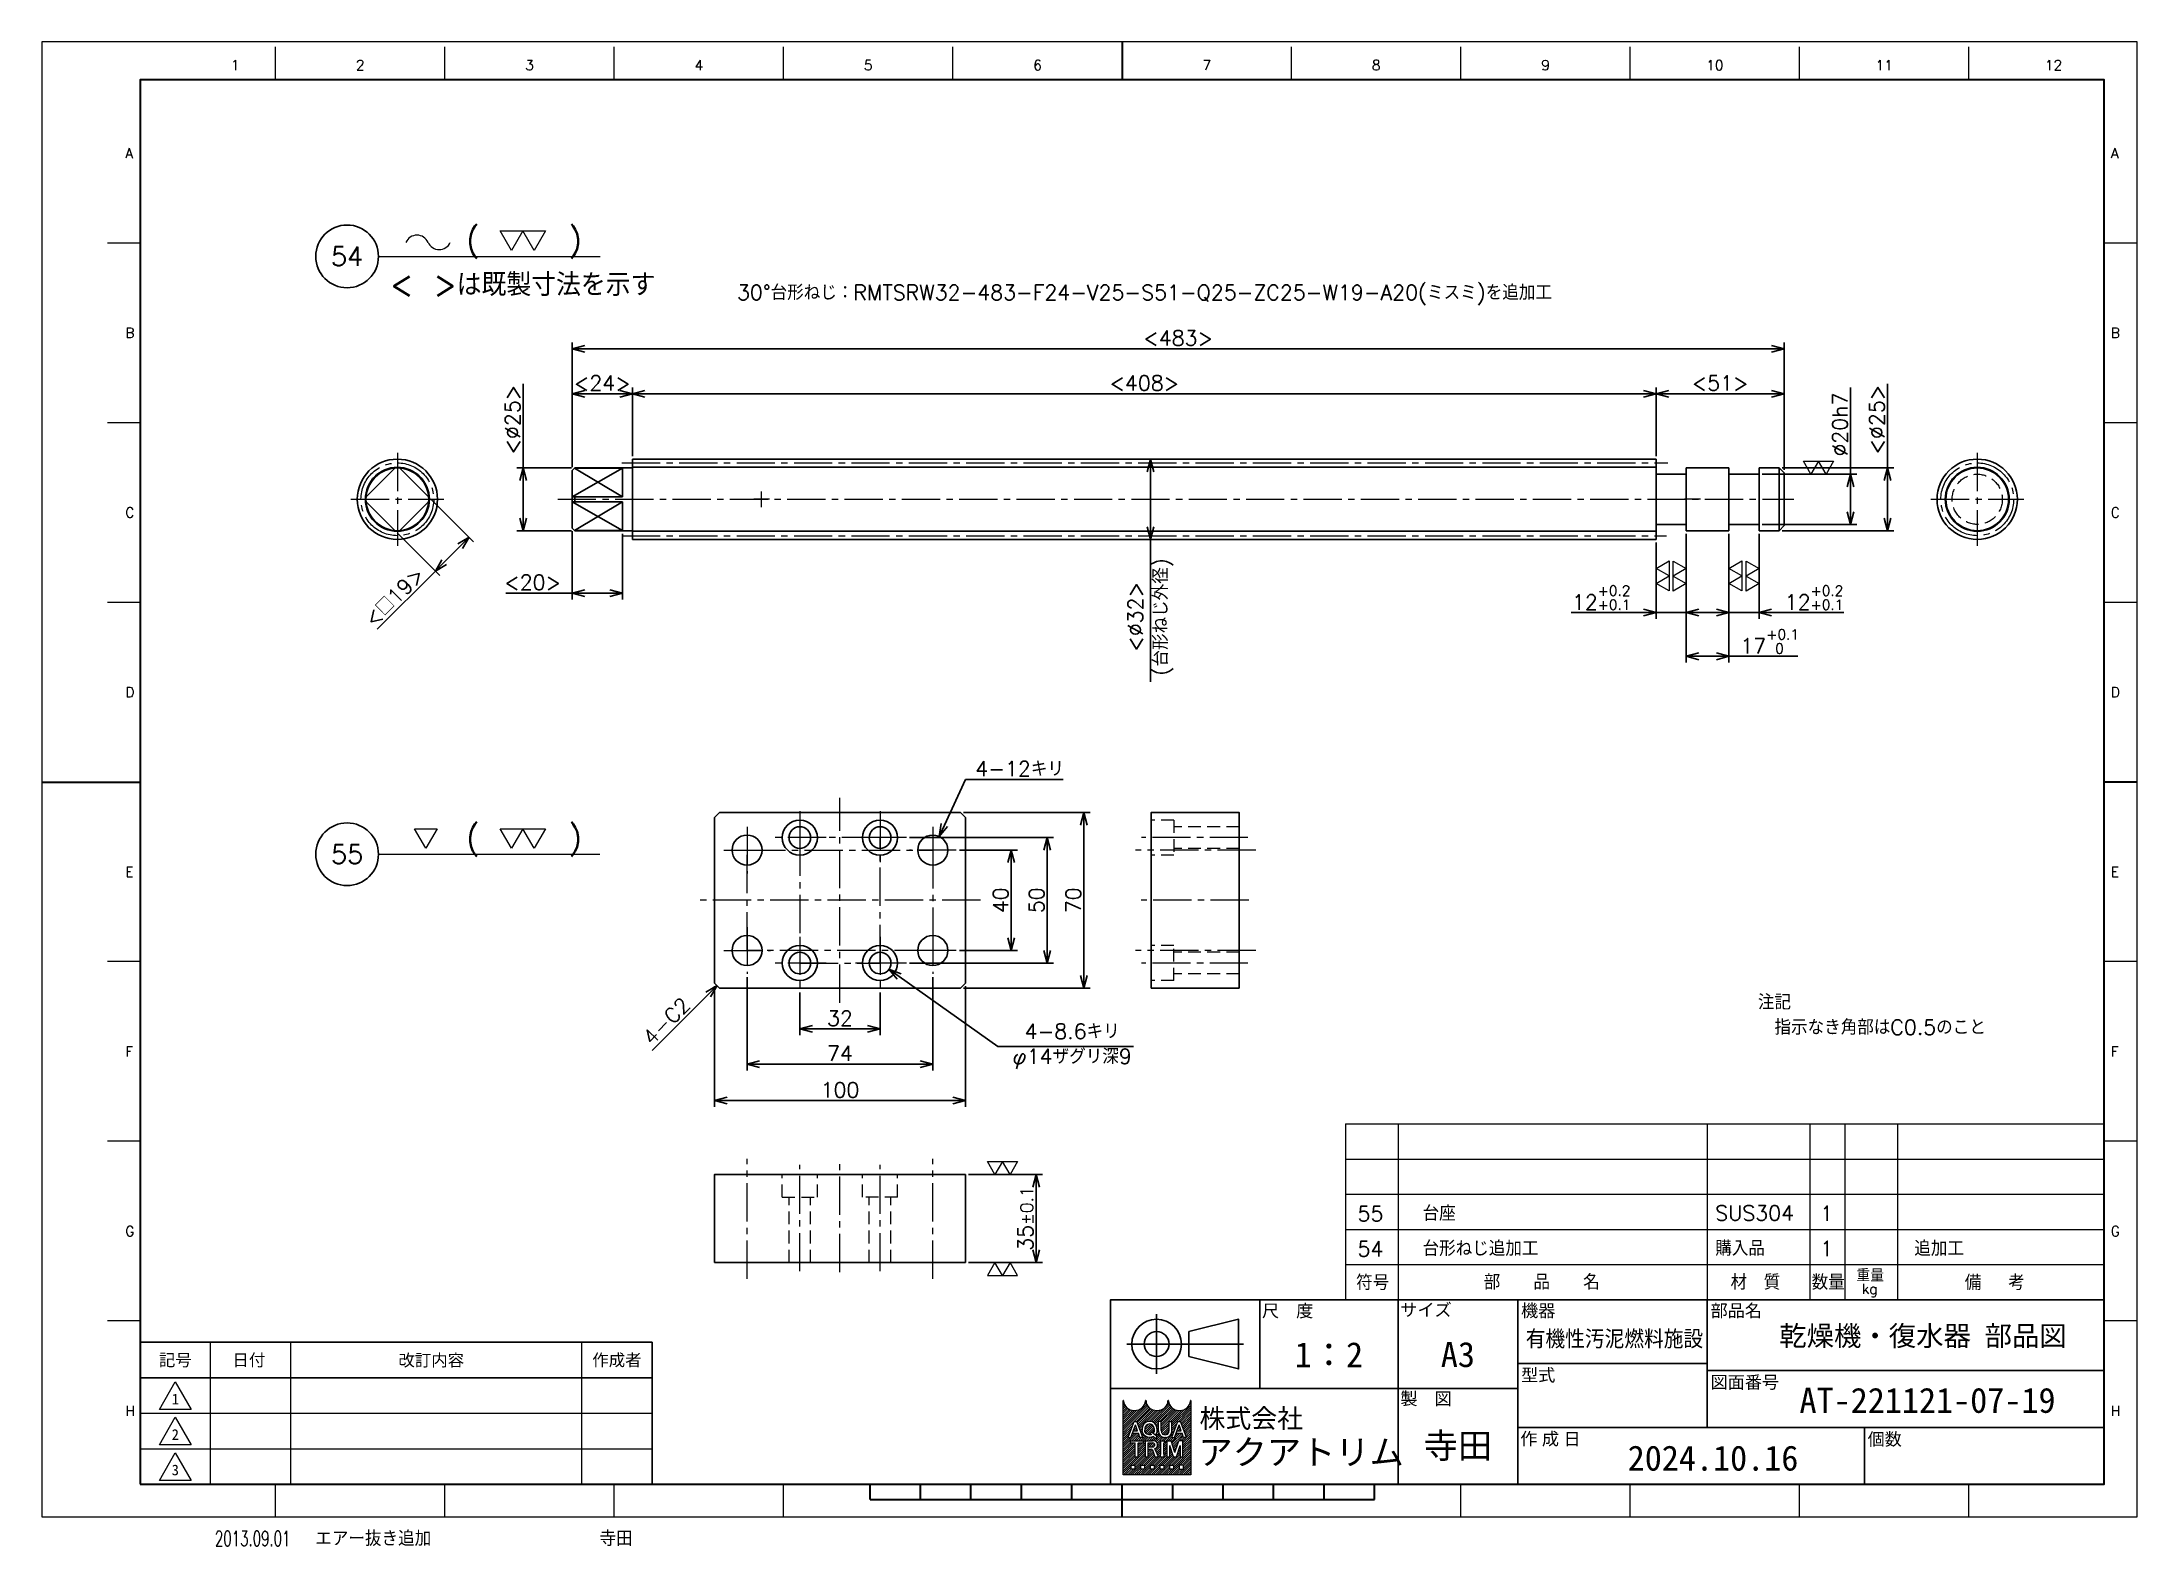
# Model space of a CAD drawing. Header units: millimetres. Extents: x 0 to 835, y -12 to 588.
import ezdxf
from ezdxf.entities.mleader import LeaderData, LeaderLine
from ezdxf.enums import TextEntityAlignment as Align
from ezdxf.math import Vec2, Vec3

# ---------------------------------------------------------------- set-up
doc = ezdxf.new("R2010")
doc.units = ezdxf.units.MM
doc.header["$LTSCALE"] = 0.8
doc.header["$PDMODE"] = 99
doc.header["$PDSIZE"] = 1
doc.linetypes.add('CENTER2', pattern=[28.574999999999996, 19.05, -3.174999999999999, 3.174999999999999, -3.174999999999999])
doc.linetypes.add('HIDDEN', pattern=[9.524999999999999, 6.349999999999999, -3.174999999999999])
for name, color, linetype, lineweight in [('04_HIDDEN', 2, 'HIDDEN', 13), ('05_CENTER', 4, 'CENTER2', 13), ('07_TEXT', 3, 'Continuous', 13), ('08_DIM', 3, 'Continuous', 13), ('90_FRAME', 5, 'Continuous', 35)]:
    doc.layers.add(name, color=color, linetype=linetype, lineweight=lineweight)
doc.layers.add('10_DRAFT', color=8, linetype='Continuous', lineweight=0, plot=False)
doc.layers.add('91_BLANK', color=5, linetype='Continuous', lineweight=0, plot=False)
doc.styles.add('KSS_TXT', font='txt.shx', dxfattribs={"bigfont": 'extfont2.shx'})
doc.styles.add('MS_G', font='MS Gothic.ttf')
doc.styles.get("Standard").update_dxf_attribs({"font": 'txt.shx', "bigfont": 'extfont2.shx'})
doc.styles.add('表題用', font='MS PGothic.ttf')
doc.dimstyles.new('KSS_DIM', dxfattribs={"dimscale": 2, "dimtxt": 3, "dimasz": 2.5, "dimexe": 1.25, "dimexo": 0.625, "dimtad": 1, "dimdsep": 46, "dimtxsty": 'KSS_TXT', "dimblk": 'OPEN30', "dimcen": 0, "dimazin": 2, "dimtfac": 0.75, "dimtmove": 0, "dimatfit": 3, "dimldrblk": 'OPEN30', "dimfxl": 1.25, "dimtolj": 1, "dimarcsym": 0})
doc.dimstyles.new('KSS_DIM$3', dxfattribs={"dimscale": 2, "dimtxt": 3, "dimasz": 2.5, "dimexe": 1.25, "dimexo": 0.625, "dimtad": 1, "dimtih": 1, "dimtoh": 1, "dimdsep": 46, "dimtxsty": 'KSS_TXT', "dimblk": 'OPEN30', "dimcen": 0, "dimazin": 2, "dimtfac": 0.75, "dimtofl": 0, "dimtmove": 0, "dimatfit": 3, "dimldrblk": 'OPEN30', "dimfxl": 1.25, "dimtolj": 1, "dimarcsym": 0})

msp = doc.modelspace()

# ---------------------------------------------------------------- texts
at = {"layer": '07_TEXT', "style": 'KSS_TXT'}
for s, height, p in [('(    )', 9, (169.1016654149143, 504.3919945147401)), ('30°台形ねじ：RMTSRW32-483-F24-V25-S51-Q25-ZC25-W19-A20(ミスミ)を追加工', 6, (277.0372972136856, 484.8594117629265)), ('(    )', 9, (169.1016654149143, 266.1705664082963))]:
    msp.add_text(s, height=height, dxfattribs=at).set_placement(p)
at = {"layer": '07_TEXT', "ltscale": 2, "insert": (683.8673043640373, 208.1059931778424), "char_height": 6, "attachment_point": 1}
msp.add_mtext_dynamic_manual_height_columns('注記\\P\u3000指示なき角部はC0.5のこと', width=113.8294542343651, gutter_width=15, heights=[0], dxfattribs=at)
at = {"layer": '08_DIM', "style": 'KSS_TXT'}
msp.add_text('< >は既製寸法を示す', height=9, dxfattribs=at).set_placement((138.7675774420554, 486.4597218))
at = {"layer": '90_FRAME', "color": 0, "lineweight": 13, "style": 'KSS_TXT'}
for s, p in [('1', (77.00299594207429, 575.2179924612188)), ('2', (126.8739990127601, 575.2179924612188)), ('3', (194.3562579334878, 575.2179924612188)), ('4', (261.8385168542129, 575.2179924612188)), ('5', (329.3207757749432, 575.2179924612188)), ('6', (396.8030346956683, 575.2179924612188)), ('7', (464.285293616396, 575.2179924612188)), ('8', (531.7675525371235, 575.2179924612188)), ('9', (599.2498114578513, 575.2179924612188)), ('10', (666.7320703785791, 575.2179924612188)), ('11', (734.2143292993043, 575.2179924612188)), ('12', (801.6965882200318, 575.2179924612188))]:
    msp.add_text(s, height=4.032799999999999, dxfattribs=at).set_placement(p, align=Align.BOTTOM_CENTER)
for s, p in [('A', (33.22759052088509, 543.3403442125816)), ('A', (824.5217821243331, 543.3403442125816)), ('B', (33.22759052088509, 471.760948143096)), ('B', (824.5217821243331, 471.760948143096)), ('C', (33.22759052088509, 400.1815520736105)), ('C', (824.5217821243331, 400.1815520736105)), ('D', (33.22759052088509, 328.6021560041249)), ('D', (824.5217821243331, 328.6021560041249)), ('E', (33.22759052088509, 257.0227599346393)), ('E', (824.5217821243331, 257.0227599346393)), ('F', (33.22759052088509, 185.4433638651537)), ('F', (824.5217821243331, 185.4433638651537)), ('G', (33.22759052088509, 113.8639677956682)), ('G', (824.5217821243331, 113.8639677956682)), ('H', (33.22759052088509, 42.28457172618261)), ('H', (824.5217821243331, 42.28457172618261))]:
    msp.add_text(s, height=4.032799999999999, dxfattribs=at).set_placement(p, align=Align.MIDDLE_LEFT)
at = {"layer": '90_FRAME', "color": 3, "lineweight": 13}
for s, p in [('55', (529.4658838299592, 120.7973967639551)), ('1', (711.2786383741811, 120.8979952833408)), ('54', (529.4658838299592, 106.7973975115223)), ('1', (711.2786383741811, 106.897996030908))]:
    msp.add_text(s, height=6, dxfattribs=at).set_placement(p, align=Align.MIDDLE_CENTER)
for s, height, p in [('台座', 6, (550.234799726989, 117.9517431299752)), ('SUS304', 6, (666.8847252373203, 118.0313278888648)), ('台形ねじ追加工', 6, (550.234799726989, 103.9517438775423)), ('購入品', 6, (666.8847252373203, 104.0313286364319)), ('追加工', 6, (746.2082219814578, 103.9517438775423)), ('符号', 6, (523.7570245300835, 90.36559032324035)), ('部\u3000\u3000品\u3000\u3000名', 6, (574.621452729562, 90.58336807379706)), ('材\u3000質', 6, (672.998850574389, 90.51128269852805)), ('数量', 6, (705.2854884258144, 90.46618884263764)), ('重量', 5, (723.1235831395647, 93.7383785172747)), ('kg', 4, (725.3335126704231, 88.84602942270024)), ('備  考', 6, (766.3110685907108, 90.36559032324035)), ('エアー抜き追加', 6, (108.939885229686, -11.6105065002327)), ('寺田', 6, (222.213055531404, -11.6105065002327))]:
    msp.add_text(s, height=height, dxfattribs=at).set_placement(p)
at = {"layer": '90_FRAME', "color": 0, "style": '表題用'}
for s, p in [('尺\u3000度', (486.2209272008076, 82.1242033824764)), ('サイズ', (541.3780700577262, 82.49711104729057)), ('機器', (589.4973335122995, 82.20682690173807)), ('部品名', (665.0211346609394, 82.20682690173807)), ('型式', (589.4973335122995, 56.49968404469828)), ('製\u3000図', (541.3781005305646, 47.13996819029117)), ('図面番号', (665.0211346609376, 53.67111261613709)), ('作 成 日', (589.1522590877811, 31.10244101203526)), ('個数', (727.5970476375659, 30.96415914240598))]:
    msp.add_text(s, height=5, dxfattribs=at).set_placement(p, align=Align.MIDDLE_LEFT)
at = {"layer": '90_FRAME', "color": 0, "style": 'MS_G', "width": 0.9}
msp.add_text('有機性汚泥燃料施設', height=6.4, dxfattribs=at).set_placement((626.7026018421661, 67.84396512518961), align=Align.CENTER)
at = {"layer": '90_FRAME', "color": 0, "style": 'MS_G'}
msp.add_text('乾燥機・復水器 部品図', height=8, dxfattribs=at).set_placement((749.6547922862478, 68.13102028411825), align=Align.CENTER)
at = {"layer": '90_FRAME', "color": 0}
for s, height, style, p in [('A3', 10, 'MS_G', (564.3096041444587, 64.6312186483191)), ('改訂内容', 4.799999999999999, '表題用', (155.1644384525614, 62.5097900768996))]:
    msp.add_text(s, height=height, dxfattribs=dict(at, style=style)).set_placement(p, align=Align.MIDDLE)
at = {"layer": '90_FRAME', "color": 0, "style": '表題用'}
for s, p in [('記号', (53.1644384534539, 62.5097900768996)), ('日付', (82.477485895896, 62.5097900768996)), ('作成者', (229.1644384525615, 62.5097900768996))]:
    msp.add_text(s, height=4.799999999999999, dxfattribs=at).set_placement(p, align=Align.MIDDLE_CENTER)
at = {"layer": '90_FRAME', "color": 0, "style": 'MS_G'}
for s, p in [('AT-221121-07-19', (700.4515835511361, 41.45902527893932)), ('2024.10.16', (631.9738094299987, 18.44151388765365))]:
    msp.add_text(s, height=10, dxfattribs=at).set_placement(p)
at = {"layer": '90_FRAME', "color": 0, "lineweight": 13, "style": 'MS_G'}
for s, p in [('1', (53.1644384534539, 46.95264721981942)), ('2', (53.1644384534539, 32.80979007701893)), ('3', (53.1644384534539, 18.66693293421844))]:
    msp.add_text(s, height=4.24285714284, dxfattribs=at).set_placement(p, align=Align.MIDDLE)
at = {"layer": '90_FRAME', "color": 4, "style": 'MS_G'}
msp.add_text('株式会社', height=7.56077142854088, dxfattribs=at).set_placement((481.9573294585461, 39.25809510424043), align=Align.MIDDLE_CENTER)
msp.add_text('アクアトリム', height=10, dxfattribs=at).set_placement((460.9144162767738, 20.79210105441487))
at = {"layer": '90_FRAME', "color": 3, "lineweight": 13, "width": 0.65}
msp.add_text('2013.09.01', height=6, dxfattribs=at).set_placement((68.95651053666433, -11.6105065002327))
at = {"layer": '90_FRAME', "color": 0, "style": 'MS_G'}
for tag, p in [('1：2', (512.90246128754, 64.6312186483191)), ('寺田', (564.3096041444587, 28.56693293417894))]:
    msp.add_attdef(tag, text='', height=10, dxfattribs=at).set_placement(p, align=Align.MIDDLE)

# ---------------------------------------------------------------- blocks, each defined once
blk = doc.blocks.new('AM_BALLOON1')
at = {"transparency": 16777216}
blk.add_circle((0, 0), 5, dxfattribs=at)
blk.add_attdef('B_NUMBER', text='', height=3, dxfattribs=at).set_placement((0, 0), align=Align.MIDDLE_CENTER)
blk = doc.blocks.new('_OPEN')
at = {"color": 0, "linetype": 'ByBlock'}
for p, q in [((-1, 0.1666666666666666), (0, 0)), ((0, 0), (-1, -0.1666666666666666)), ((0, 0), (-1, 0))]:
    blk.add_line(p, q, dxfattribs=at)
blk = doc.blocks.new('_Open30')
at = {"color": 0, "linetype": 'ByBlock', "lineweight": -2}
for p, q in [((-1, 0.26794919), (0, 0)), ((0, 0), (-1, -0.26794919)), ((0, 0), (-1, 0))]:
    blk.add_line(p, q, dxfattribs=at)
blk = doc.blocks.new('*D143')
at = {"layer": '08_DIM', "color": 0, "lineweight": -2, "transparency": 16777216}
for p, q in [((643.3283152936056, 388.2052974079797), (643.3283152936056, 357.841401184286)), ((655.3283152936056, 391.7052974079798), (655.3283152936056, 357.841401184286)), ((638.3283152936056, 360.341401184286), (609.4949819602722, 360.341401184286)), ((655.3283152936056, 360.341401184286), (643.3283152936056, 360.341401184286)), ((660.3283152936056, 360.341401184286), (665.3283152936056, 360.341401184286))]:
    blk.add_line(p, q, dxfattribs=at)
at = {"layer": 'Defpoints', "color": 0, "transparency": 16777216}
for p in [(655.3283152936056, 392.9552974079797), (643.3283152936056, 389.4552974079798), (643.3283152936056, 360.341401184286)]:
    blk.add_point(p, dxfattribs=at)
at = {"layer": '08_DIM', "color": 0, "lineweight": -2, "transparency": 16777216, "xscale": 5, "yscale": 5, "zscale": 5}
blk.add_blockref('_Open30', (643.3283152936056, 360.341401184286), dxfattribs=at)
at = {"layer": '08_DIM', "color": 0, "lineweight": -2, "transparency": 16777216, "xscale": 5, "yscale": 5, "zscale": 5, "rotation": 180}
blk.add_blockref('_Open30', (655.3283152936056, 360.341401184286), dxfattribs=at)
at = {"layer": '08_DIM', "color": 0, "transparency": 16777216, "insert": (621.4116486269389, 366.2580678509527), "char_height": 6, "attachment_point": 5, "style": 'KSS_TXT'}
blk.add_mtext('12{\\H4.000000;\\S+0.2^ +0.1;}', dxfattribs=at)
blk = doc.blocks.new('*D144')
at = {"layer": '08_DIM', "color": 0, "lineweight": -2, "transparency": 16777216}
for p, q in [((672.3283152936056, 391.7052974079798), (672.3283152936056, 357.841401184286)), ((684.3283152936056, 391.7052974079798), (684.3283152936056, 357.841401184286)), ((667.3283152936056, 360.341401184286), (662.3283152936056, 360.341401184286)), ((672.3283152936056, 360.341401184286), (684.3283152936056, 360.341401184286)), ((689.3283152936056, 360.341401184286), (718.1616486269389, 360.341401184286))]:
    blk.add_line(p, q, dxfattribs=at)
at = {"layer": 'Defpoints', "color": 0, "transparency": 16777216}
for p in [(672.3283152936056, 392.9552974079797), (684.3283152936056, 392.9552974079797), (684.3283152936056, 360.341401184286)]:
    blk.add_point(p, dxfattribs=at)
at = {"layer": '08_DIM', "color": 0, "lineweight": -2, "transparency": 16777216, "xscale": 5, "yscale": 5, "zscale": 5}
blk.add_blockref('_Open30', (672.3283152936056, 360.341401184286), dxfattribs=at)
at = {"layer": '08_DIM', "color": 0, "lineweight": -2, "transparency": 16777216, "xscale": 5, "yscale": 5, "zscale": 5, "rotation": 180}
blk.add_blockref('_Open30', (684.3283152936056, 360.341401184286), dxfattribs=at)
at = {"layer": '08_DIM', "color": 0, "transparency": 16777216, "insert": (706.2449819602721, 366.2580678509527), "char_height": 6, "attachment_point": 5, "style": 'KSS_TXT'}
blk.add_mtext('12{\\H4.000000;\\S+0.2^ +0.1;}', dxfattribs=at)
blk = doc.blocks.new('*D145')
at = {"layer": '08_DIM', "color": 0, "lineweight": -2, "transparency": 16777216}
for p, q in [((655.3283152936056, 391.7052974079798), (655.3283152936056, 340.3950392458223)), ((672.3283152936056, 391.7052974079798), (672.3283152936056, 340.3950392458223)), ((660.3283152936056, 342.8950392458223), (667.3283152936056, 342.8950392458223)), ((672.3283152936056, 342.8950392458223), (699.8283152936056, 342.8950392458223))]:
    blk.add_line(p, q, dxfattribs=at)
at = {"layer": 'Defpoints', "color": 0, "transparency": 16777216}
for p in [(655.3283152936056, 392.9552974079797), (672.3283152936056, 392.9552974079797), (672.3283152936056, 342.8950392458223)]:
    blk.add_point(p, dxfattribs=at)
at = {"layer": '08_DIM', "color": 0, "lineweight": -2, "transparency": 16777216, "xscale": 5, "yscale": 5, "zscale": 5, "rotation": 180}
blk.add_blockref('_Open30', (655.3283152936056, 342.8950392458223), dxfattribs=at)
at = {"layer": '08_DIM', "color": 0, "lineweight": -2, "transparency": 16777216, "xscale": 5, "yscale": 5, "zscale": 5}
blk.add_blockref('_Open30', (672.3283152936056, 342.8950392458223), dxfattribs=at)
at = {"layer": '08_DIM', "color": 0, "transparency": 16777216, "insert": (688.5783152936056, 348.811705912489), "char_height": 6, "attachment_point": 5, "style": 'KSS_TXT'}
blk.add_mtext('17{\\H4.000000;\\S+0.1^  0;}', dxfattribs=at)
blk = doc.blocks.new('*D146')
at = {"layer": '08_DIM', "color": 0, "lineweight": -2, "transparency": 16777216}
for p, q in [((643.3283152936056, 422.7052974079797), (643.3283152936056, 449.9971291805122)), ((648.3283152936056, 447.4971291805123), (689.3283152901749, 447.4971291805123)), ((694.3283152901749, 417.2052974079797), (694.3283152901749, 449.9971291805122))]:
    blk.add_line(p, q, dxfattribs=at)
at = {"layer": 'Defpoints', "color": 0, "transparency": 16777216}
for p in [(694.3283152901749, 447.4971291805123), (643.3283152936056, 421.4552974079797), (694.3283152901749, 415.9552974079797)]:
    blk.add_point(p, dxfattribs=at)
at = {"layer": '08_DIM', "color": 0, "lineweight": -2, "transparency": 16777216, "xscale": 5, "yscale": 5, "zscale": 5, "rotation": 180}
blk.add_blockref('_Open30', (643.3283152936056, 447.4971291805123), dxfattribs=at)
at = {"layer": '08_DIM', "color": 0, "lineweight": -2, "transparency": 16777216, "xscale": 5, "yscale": 5, "zscale": 5}
blk.add_blockref('_Open30', (694.3283152901749, 447.4971291805123), dxfattribs=at)
at = {"layer": '08_DIM', "color": 0, "transparency": 16777216, "insert": (668.8283152918902, 451.7471291805122), "char_height": 6, "attachment_point": 5, "style": 'KSS_TXT'}
blk.add_mtext('\\A1;<51>', dxfattribs=at)
blk = doc.blocks.new('*D147')
at = {"layer": '08_DIM', "color": 0, "lineweight": -2, "transparency": 16777216}
for p, q in [((720.8296932230118, 415.455297408027), (720.8296932230118, 449.955297408027)), ((685.5783152936056, 415.455297408027), (723.3296932230119, 415.455297408027)), ((720.8296932230118, 400.455297408027), (720.8296932230118, 410.455297408027)), ((685.5783152936056, 395.455297408027), (723.3296932230119, 395.455297408027))]:
    blk.add_line(p, q, dxfattribs=at)
at = {"layer": 'Defpoints', "color": 0, "transparency": 16777216}
for p in [(684.3283152936056, 415.455297408027), (720.8296932230118, 415.455297408027), (684.3283152936056, 395.455297408027)]:
    blk.add_point(p, dxfattribs=at)
at = {"layer": '08_DIM', "color": 0, "lineweight": -2, "transparency": 16777216, "xscale": 5, "yscale": 5, "zscale": 5}
for p, rotation in [((720.8296932230118, 415.455297408027), 90), ((720.8296932230118, 395.455297408027), 270)]:
    blk.add_blockref('_Open30', p, dxfattribs=dict(at, rotation=rotation))
at = {"layer": '08_DIM', "color": 0, "transparency": 16777216, "insert": (716.5796932230116, 435.2052974080272), "char_height": 6, "attachment_point": 5, "rotation": 90, "style": 'KSS_TXT'}
blk.add_mtext('\\A1;%%C20h7', dxfattribs=at)
blk = doc.blocks.new('*D148')
at = {"layer": '08_DIM', "color": 0, "lineweight": -2, "transparency": 16777216}
for p, q in [((735.542901187488, 417.9552974079797), (735.542901187488, 451.4552974079797)), ((693.5783152901749, 417.9552974079797), (738.042901187488, 417.9552974079797)), ((735.542901187488, 397.9552974079798), (735.542901187488, 412.9552974079797)), ((693.5783152901749, 392.9552974079797), (738.042901187488, 392.9552974079797))]:
    blk.add_line(p, q, dxfattribs=at)
at = {"layer": 'Defpoints', "color": 0, "transparency": 16777216}
for p in [(692.3283152901749, 417.9552974079797), (735.542901187488, 417.9552974079797), (692.3283152901749, 392.9552974079797)]:
    blk.add_point(p, dxfattribs=at)
at = {"layer": '08_DIM', "color": 0, "lineweight": -2, "transparency": 16777216, "xscale": 5, "yscale": 5, "zscale": 5}
for p, rotation in [((735.542901187488, 417.9552974079797), 90), ((735.542901187488, 392.9552974079797), 270)]:
    blk.add_blockref('_Open30', p, dxfattribs=dict(at, rotation=rotation))
at = {"layer": '08_DIM', "color": 0, "transparency": 16777216, "insert": (731.2929011874879, 437.2052974079799), "char_height": 6, "attachment_point": 5, "rotation": 90, "style": 'KSS_TXT'}
blk.add_mtext('\\A1;<%%C25>', dxfattribs=at)
blk = doc.blocks.new('*D149')
at = {"layer": '08_DIM', "color": 0, "lineweight": -2, "transparency": 16777216}
for p, q in [((440.5783152956137, 421.4552974056496), (444.306283485796, 421.4552974056496)), ((441.806283485796, 416.4552974056496), (441.806283485796, 394.4552974056497)), ((440.5783152959791, 389.4552974056497), (444.306283485796, 389.4552974056497)), ((441.806283485796, 389.4552974056497), (441.8062834857959, 332.7552974056497))]:
    blk.add_line(p, q, dxfattribs=at)
at = {"layer": 'Defpoints', "color": 0, "transparency": 16777216}
for p in [(439.3283152956136, 421.4552974056496), (439.3283152959791, 389.4552974056497), (441.806283485796, 389.4552974056497)]:
    blk.add_point(p, dxfattribs=at)
at = {"layer": '08_DIM', "color": 0, "lineweight": -2, "transparency": 16777216, "xscale": 5, "yscale": 5, "zscale": 5}
for p, rotation in [((441.806283485796, 421.4552974056496), 90), ((441.806283485796, 389.4552974056497), 270)]:
    blk.add_blockref('_Open30', p, dxfattribs=dict(at, rotation=rotation))
at = {"layer": '08_DIM', "color": 0, "transparency": 16777216, "insert": (441.8062834857959, 358.6052974056498), "char_height": 6, "attachment_point": 5, "rotation": 90, "style": 'KSS_TXT'}
blk.add_mtext('\\A1;<%%C32>\\P(台形ねじ外径)', dxfattribs=at)
blk = doc.blocks.new('*D150')
at = {"layer": '08_DIM', "color": 0, "lineweight": -2, "transparency": 16777216}
for p, q in [((191.8171626787493, 417.9552974127127), (191.8171626787494, 451.4552974127127)), ((211.078315290175, 417.9552974127127), (189.3171626787493, 417.9552974127127)), ((191.8171626787493, 397.9552974127128), (191.8171626787493, 412.9552974127127)), ((211.078315290175, 392.9552974127128), (189.3171626787493, 392.9552974127128))]:
    blk.add_line(p, q, dxfattribs=at)
at = {"layer": 'Defpoints', "color": 0, "transparency": 16777216}
for p in [(191.8171626787493, 417.9552974127127), (212.3283152901749, 417.9552974127127), (212.3283152901749, 392.9552974127128)]:
    blk.add_point(p, dxfattribs=at)
at = {"layer": '08_DIM', "color": 0, "lineweight": -2, "transparency": 16777216, "xscale": 5, "yscale": 5, "zscale": 5}
for p, rotation in [((191.8171626787493, 417.9552974127127), 90), ((191.8171626787493, 392.9552974127128), 270)]:
    blk.add_blockref('_Open30', p, dxfattribs=dict(at, rotation=rotation))
at = {"layer": '08_DIM', "color": 0, "transparency": 16777216, "insert": (187.5671626787493, 437.2052974127128), "char_height": 6, "attachment_point": 5, "rotation": 90, "style": 'KSS_TXT'}
blk.add_mtext('\\A1;<%%C25>', dxfattribs=at)
blk = doc.blocks.new('*D151')
at = {"layer": '08_DIM', "color": 0, "lineweight": -2, "transparency": 16777216}
for p, q in [((211.3283152901749, 392.7052974032467), (211.3283152901749, 365.5881707740928)), ((231.3283153001758, 391.7432203357985), (231.3283153001758, 365.5881707740928)), ((211.3283152901749, 368.0881707740927), (184.8283152901749, 368.0881707740927)), ((226.3283153001757, 368.0881707740927), (216.3283152901749, 368.0881707740927))]:
    blk.add_line(p, q, dxfattribs=at)
at = {"layer": 'Defpoints', "color": 0, "transparency": 16777216}
for p in [(211.3283152901749, 393.9552974032467), (231.3283153001758, 392.9932203357985), (211.3283152901749, 368.0881707740927)]:
    blk.add_point(p, dxfattribs=at)
at = {"layer": '08_DIM', "color": 0, "lineweight": -2, "transparency": 16777216, "xscale": 5, "yscale": 5, "zscale": 5, "rotation": 180}
blk.add_blockref('_Open30', (211.3283152901749, 368.0881707740927), dxfattribs=at)
at = {"layer": '08_DIM', "color": 0, "lineweight": -2, "transparency": 16777216, "xscale": 5, "yscale": 5, "zscale": 5}
blk.add_blockref('_Open30', (231.3283153001758, 368.0881707740927), dxfattribs=at)
at = {"layer": '08_DIM', "color": 0, "transparency": 16777216, "insert": (195.5783152901749, 372.3381707740927), "char_height": 6, "attachment_point": 5, "style": 'KSS_TXT'}
blk.add_mtext('\\A1;<20>', dxfattribs=at)
blk = doc.blocks.new('*D152')
at = {"layer": '08_DIM', "color": 0, "lineweight": -2, "transparency": 16777216}
for p, q in [((211.3283152901749, 418.2052974033195), (211.3283152901749, 449.9971291805122)), ((230.3283152976219, 447.4971291805123), (216.3283152901749, 447.4971291805123)), ((235.3283152976219, 422.7052974033195), (235.3283152976219, 449.9971291805122))]:
    blk.add_line(p, q, dxfattribs=at)
at = {"layer": 'Defpoints', "color": 0, "transparency": 16777216}
for p in [(211.3283152901749, 447.4971291805123), (235.3283152976219, 421.4552974033194), (211.3283152901749, 416.9552974033194)]:
    blk.add_point(p, dxfattribs=at)
at = {"layer": '08_DIM', "color": 0, "lineweight": -2, "transparency": 16777216, "xscale": 5, "yscale": 5, "zscale": 5, "rotation": 180}
blk.add_blockref('_Open30', (211.3283152901749, 447.4971291805123), dxfattribs=at)
at = {"layer": '08_DIM', "color": 0, "lineweight": -2, "transparency": 16777216, "xscale": 5, "yscale": 5, "zscale": 5}
blk.add_blockref('_Open30', (235.3283152976219, 447.4971291805123), dxfattribs=at)
at = {"layer": '08_DIM', "color": 0, "transparency": 16777216, "insert": (223.3283152938984, 451.7471291805122), "char_height": 6, "attachment_point": 5, "style": 'KSS_TXT'}
blk.add_mtext('\\A1;<24>', dxfattribs=at)
blk = doc.blocks.new('*D153')
at = {"layer": '08_DIM', "color": 0, "lineweight": -2, "transparency": 16777216}
for p, q in [((235.3283152976219, 422.7052974033195), (235.3283152976219, 449.9971291805122)), ((240.3283152976219, 447.4971291805123), (638.3283152936056, 447.4971291805123)), ((643.3283152936056, 422.7052974079797), (643.3283152936056, 449.9971291805122))]:
    blk.add_line(p, q, dxfattribs=at)
at = {"layer": 'Defpoints', "color": 0, "transparency": 16777216}
for p in [(643.3283152936056, 447.4971291805123), (235.3283152976219, 421.4552974033194), (643.3283152936056, 421.4552974079797)]:
    blk.add_point(p, dxfattribs=at)
at = {"layer": '08_DIM', "color": 0, "lineweight": -2, "transparency": 16777216, "xscale": 5, "yscale": 5, "zscale": 5, "rotation": 180}
blk.add_blockref('_Open30', (235.3283152976219, 447.4971291805123), dxfattribs=at)
at = {"layer": '08_DIM', "color": 0, "lineweight": -2, "transparency": 16777216, "xscale": 5, "yscale": 5, "zscale": 5}
blk.add_blockref('_Open30', (643.3283152936056, 447.4971291805123), dxfattribs=at)
at = {"layer": '08_DIM', "color": 0, "transparency": 16777216, "insert": (439.3283152956136, 451.7471291805122), "char_height": 6, "attachment_point": 5, "style": 'KSS_TXT'}
blk.add_mtext('\\A1;<408>', dxfattribs=at)
blk = doc.blocks.new('*D154')
at = {"layer": '08_DIM', "color": 0, "lineweight": -2, "transparency": 16777216}
for p, q in [((211.3283152901749, 418.2052974033195), (211.3283152901749, 467.9501567684979)), ((694.3283152901749, 417.2052974079797), (694.3283152901749, 467.9501567684979)), ((689.3283152901749, 465.4501567684978), (216.3283152901749, 465.4501567684978))]:
    blk.add_line(p, q, dxfattribs=at)
at = {"layer": 'Defpoints', "color": 0, "transparency": 16777216}
for p in [(211.3283152901749, 465.4501567684978), (211.3283152901749, 416.9552974033194), (694.3283152901749, 415.9552974079797)]:
    blk.add_point(p, dxfattribs=at)
at = {"layer": '08_DIM', "color": 0, "lineweight": -2, "transparency": 16777216, "xscale": 5, "yscale": 5, "zscale": 5, "rotation": 180}
blk.add_blockref('_Open30', (211.3283152901749, 465.4501567684978), dxfattribs=at)
at = {"layer": '08_DIM', "color": 0, "lineweight": -2, "transparency": 16777216, "xscale": 5, "yscale": 5, "zscale": 5}
blk.add_blockref('_Open30', (694.3283152901749, 465.4501567684978), dxfattribs=at)
at = {"layer": '08_DIM', "color": 0, "transparency": 16777216, "insert": (452.8283152901749, 469.7001567684979), "char_height": 6, "attachment_point": 5, "style": 'KSS_TXT'}
blk.add_mtext('\\A1;<483>', dxfattribs=at)
blk = doc.blocks.new('*D155')
at = {"layer": '08_DIM', "color": 0, "lineweight": -2, "transparency": 16777216}
for p, q in [((154.9991951623427, 405.5443656983531), (172.0029918655936, 388.5405689951022)), ((141.5641663222426, 392.109336858253), (158.5679630254935, 375.1055401550021)), ((166.6996910066945, 386.7728020421358), (160.3357299784598, 380.4088410139012)), ((156.8001960725271, 376.8733071079684), (133.677804327727, 353.7509153631684))]:
    blk.add_line(p, q, dxfattribs=at)
at = {"layer": 'Defpoints', "color": 0, "transparency": 16777216}
for p in [(154.1153116858596, 406.4282491748363), (140.6802828457594, 392.9932203347361), (156.8001960725271, 376.8733071079684)]:
    blk.add_point(p, dxfattribs=at)
at = {"layer": '08_DIM', "color": 0, "lineweight": -2, "transparency": 16777216, "xscale": 5, "yscale": 5, "zscale": 5}
for p, rotation in [((170.2352249126272, 390.3083359480686), 45), ((156.8001960725271, 376.8733071079684), 225)]:
    blk.add_blockref('_Open30', p, dxfattribs=dict(at, rotation=rotation))
at = {"layer": '08_DIM', "color": 0, "transparency": 16777216, "insert": (140.4660294271179, 366.5495481026448), "char_height": 6, "attachment_point": 5, "rotation": 45, "style": 'KSS_TXT'}
blk.add_mtext('\\A1;<□19>', dxfattribs=at)
blk = doc.blocks.new('p1ba05')
for centre, start, end in [((-2.953558874599082, 0.2854771617432377), 24.22763733453314, 155.5757785718213), ((0, 1.620669598395743), 204.2276373345332, 335.5757785718214)]:
    blk.add_arc(centre, 1.620669598395853, start, end)
blk = doc.blocks.new('p1ba02')
for p, q in [((-1.499999999999985, 2.598076211353259), (1.500000000000014, 2.598076211353259)), ((1.42e-14, 0), (-1.499999999999985, 2.598076211353259)), ((1.500000000000014, 2.598076211353259), (1.42e-14, 0)), ((3.000000000000014, 0), (1.500000000000014, 2.598076211353259)), ((1.500000000000014, 2.598076211353259), (4.500000000000014, 2.598076211353259)), ((4.500000000000014, 2.598076211353259), (3.000000000000014, 0))]:
    blk.add_line(p, q)
blk = doc.blocks.new('*D156')
at = {"layer": '08_DIM', "color": 0, "lineweight": -2, "transparency": 16777216}
for p, q in [((302.0448602046208, 208.9136000382948), (302.0448602046208, 191.9247021664819)), ((334.0448602036494, 208.9136000382948), (334.0448602036494, 191.9247021664819)), ((307.0448602046208, 194.4247021664819), (329.0448602036494, 194.4247021664819))]:
    blk.add_line(p, q, dxfattribs=at)
at = {"layer": 'Defpoints', "color": 0, "transparency": 16777216}
for p in [(302.0448602046208, 210.1636000382948), (334.0448602036494, 210.1636000382948), (334.0448602036494, 194.4247021664819)]:
    blk.add_point(p, dxfattribs=at)
at = {"layer": '08_DIM', "color": 0, "lineweight": -2, "transparency": 16777216, "xscale": 5, "yscale": 5, "zscale": 5, "rotation": 180}
blk.add_blockref('_Open30', (302.0448602046208, 194.4247021664819), dxfattribs=at)
at = {"layer": '08_DIM', "color": 0, "lineweight": -2, "transparency": 16777216, "xscale": 5, "yscale": 5, "zscale": 5}
blk.add_blockref('_Open30', (334.0448602036494, 194.4247021664819), dxfattribs=at)
at = {"layer": '08_DIM', "color": 0, "transparency": 16777216, "insert": (318.0448602041352, 198.6747021664819), "char_height": 6, "attachment_point": 5, "style": 'KSS_TXT'}
blk.add_mtext('\\A1;32', dxfattribs=at)
blk = doc.blocks.new('*D157')
at = {"layer": '08_DIM', "color": 0, "lineweight": -2, "transparency": 16777216}
for p, q in [((281.0448602036495, 215.083050928273), (281.0448602036495, 177.8996690075155)), ((355.0448602036495, 215.083050928273), (355.0448602036495, 177.8996690075155)), ((286.0448602036495, 180.3996690075155), (350.0448602036495, 180.3996690075155))]:
    blk.add_line(p, q, dxfattribs=at)
at = {"layer": 'Defpoints', "color": 0, "transparency": 16777216}
for p in [(281.0448602036495, 216.333050928273), (355.0448602036495, 216.333050928273), (355.0448602036495, 180.3996690075155)]:
    blk.add_point(p, dxfattribs=at)
at = {"layer": '08_DIM', "color": 0, "lineweight": -2, "transparency": 16777216, "xscale": 5, "yscale": 5, "zscale": 5, "rotation": 180}
blk.add_blockref('_Open30', (281.0448602036495, 180.3996690075155), dxfattribs=at)
at = {"layer": '08_DIM', "color": 0, "lineweight": -2, "transparency": 16777216, "xscale": 5, "yscale": 5, "zscale": 5}
blk.add_blockref('_Open30', (355.0448602036495, 180.3996690075155), dxfattribs=at)
at = {"layer": '08_DIM', "color": 0, "transparency": 16777216, "insert": (318.0448602036495, 184.6496690075155), "char_height": 6, "attachment_point": 5, "style": 'KSS_TXT'}
blk.add_mtext('\\A1;74', dxfattribs=at)
blk = doc.blocks.new('*D158')
at = {"layer": '08_DIM', "color": 0, "lineweight": -2, "transparency": 16777216}
for p, q in [((268.0448602036495, 211.4241017396905), (268.0448602036495, 163.373741207605)), ((368.0448602036495, 211.4241017396923), (368.0448602036495, 163.373741207605)), ((273.0448602036495, 165.873741207605), (363.0448602036495, 165.873741207605))]:
    blk.add_line(p, q, dxfattribs=at)
at = {"layer": 'Defpoints', "color": 0, "transparency": 16777216}
for p in [(268.0448602036495, 212.6741017396905), (368.0448602036495, 212.6741017396923), (368.0448602036495, 165.873741207605)]:
    blk.add_point(p, dxfattribs=at)
at = {"layer": '08_DIM', "color": 0, "lineweight": -2, "transparency": 16777216, "xscale": 5, "yscale": 5, "zscale": 5, "rotation": 180}
blk.add_blockref('_Open30', (268.0448602036495, 165.873741207605), dxfattribs=at)
at = {"layer": '08_DIM', "color": 0, "lineweight": -2, "transparency": 16777216, "xscale": 5, "yscale": 5, "zscale": 5}
blk.add_blockref('_Open30', (368.0448602036495, 165.873741207605), dxfattribs=at)
at = {"layer": '08_DIM', "color": 0, "transparency": 16777216, "insert": (318.0448602036495, 170.123741207605), "char_height": 6, "attachment_point": 5, "style": 'KSS_TXT'}
blk.add_mtext('\\A1;100', dxfattribs=at)
blk = doc.blocks.new('*D159')
at = {"layer": '08_DIM', "color": 0, "lineweight": -2, "transparency": 16777216}
for p, q in [((365.6359110150524, 265.6741017396905), (388.8147319197378, 265.6741017396905)), ((386.3147319197378, 230.6741017396905), (386.3147319197378, 260.6741017396905)), ((365.6359110150524, 225.6741017396905), (388.8147319197378, 225.6741017396905))]:
    blk.add_line(p, q, dxfattribs=at)
at = {"layer": 'Defpoints', "color": 0, "transparency": 16777216}
for p in [(364.3859110150525, 265.6741017396905), (386.3147319197378, 265.6741017396905), (364.3859110150525, 225.6741017396905)]:
    blk.add_point(p, dxfattribs=at)
at = {"layer": '08_DIM', "color": 0, "lineweight": -2, "transparency": 16777216, "xscale": 5, "yscale": 5, "zscale": 5}
for p, rotation in [((386.3147319197378, 265.6741017396905), 90), ((386.3147319197378, 225.6741017396905), 270)]:
    blk.add_blockref('_Open30', p, dxfattribs=dict(at, rotation=rotation))
at = {"layer": '08_DIM', "color": 0, "transparency": 16777216, "insert": (382.0647319197377, 245.6741017396905), "char_height": 6, "attachment_point": 5, "rotation": 90, "style": 'KSS_TXT'}
blk.add_mtext('\\A1;40', dxfattribs=at)
blk = doc.blocks.new('*D160')
at = {"layer": '08_DIM', "color": 0, "lineweight": -2, "transparency": 16777216}
for p, q in [((345.8053619026259, 270.6741017421098), (403.1593080981679, 270.6741017421097)), ((400.6593080981678, 225.6741017372731), (400.6593080981678, 265.6741017421097)), ((345.8053619026259, 220.6741017372731), (403.1593080981679, 220.6741017372731))]:
    blk.add_line(p, q, dxfattribs=at)
at = {"layer": 'Defpoints', "color": 0, "transparency": 16777216}
for p in [(344.5553619026259, 270.6741017421098), (400.6593080981678, 270.6741017421097), (344.5553619026259, 220.6741017372731)]:
    blk.add_point(p, dxfattribs=at)
at = {"layer": '08_DIM', "color": 0, "lineweight": -2, "transparency": 16777216, "xscale": 5, "yscale": 5, "zscale": 5}
for p, rotation in [((400.6593080981678, 270.6741017421097), 90), ((400.6593080981678, 220.6741017372731), 270)]:
    blk.add_blockref('_Open30', p, dxfattribs=dict(at, rotation=rotation))
at = {"layer": '08_DIM', "color": 0, "transparency": 16777216, "insert": (396.4093080981679, 245.6741017396915), "char_height": 6, "attachment_point": 5, "rotation": 90, "style": 'KSS_TXT'}
blk.add_mtext('\\A1;50', dxfattribs=at)
blk = doc.blocks.new('*D161')
at = {"layer": '08_DIM', "color": 0, "lineweight": -2, "transparency": 16777216}
for p, q in [((367.2948602036495, 280.6741017396905), (417.7555419285008, 280.6741017396904)), ((415.2555419285008, 215.6741017396923), (415.2555419285008, 275.6741017396905)), ((367.2948602036495, 210.6741017396923), (417.7555419285008, 210.6741017396923))]:
    blk.add_line(p, q, dxfattribs=at)
at = {"layer": 'Defpoints', "color": 0, "transparency": 16777216}
for p in [(366.0448602036495, 280.6741017396905), (415.2555419285008, 280.6741017396904), (366.0448602036495, 210.6741017396923)]:
    blk.add_point(p, dxfattribs=at)
at = {"layer": '08_DIM', "color": 0, "lineweight": -2, "transparency": 16777216, "xscale": 5, "yscale": 5, "zscale": 5}
for p, rotation in [((415.2555419285008, 280.6741017396904), 90), ((415.2555419285008, 210.6741017396923), 270)]:
    blk.add_blockref('_Open30', p, dxfattribs=dict(at, rotation=rotation))
at = {"layer": '08_DIM', "color": 0, "transparency": 16777216, "insert": (411.0055419285008, 245.6741017396915), "char_height": 6, "attachment_point": 5, "rotation": 90, "style": 'KSS_TXT'}
blk.add_mtext('\\A1;70', dxfattribs=at)
blk = doc.blocks.new('*D162')
at = {"layer": '08_DIM', "color": 0, "lineweight": -2, "transparency": 16777216}
for p, q in [((368.0130305257737, 293.8338970245439), (359.6461158984237, 275.6655203592514)), ((407.0630305257737, 293.833897024544), (368.0130305257737, 293.8338970245439))]:
    blk.add_line(p, q, dxfattribs=at)
at = {"layer": 'Defpoints', "color": 0, "transparency": 16777216}
for p in [(357.5546360371626, 271.1239664412691), (352.5350843701362, 260.2242370381119)]:
    blk.add_point(p, dxfattribs=at)
at = {"layer": '08_DIM', "color": 0, "lineweight": -2, "transparency": 16777216, "xscale": 5, "yscale": 5, "zscale": 5, "rotation": 245.2729482450825}
blk.add_blockref('_Open30', (357.5546360371626, 271.1239664412691), dxfattribs=at)
at = {"layer": '08_DIM', "color": 0, "transparency": 16777216, "insert": (389.6630305257738, 298.0838970245439), "char_height": 6, "attachment_point": 5, "style": 'KSS_TXT'}
blk.add_mtext('\\A1;4-12キリ', dxfattribs=at)
blk = doc.blocks.new('*D163')
at = {"layer": '08_DIM', "color": 0, "lineweight": -2, "transparency": 16777216}
for p, q in [((380.9488186906077, 187.4806560681519), (341.6361920119645, 215.3017948347472)), ((434.998818690608, 187.4806560681519), (380.9488186906077, 187.4806560681519))]:
    blk.add_line(p, q, dxfattribs=at)
at = {"layer": 'Defpoints', "color": 0, "transparency": 16777216}
for p in [(330.5348895807598, 223.1580715967442), (337.5548308265611, 218.1901318778019)]:
    blk.add_point(p, dxfattribs=at)
at = {"layer": '08_DIM', "color": 0, "lineweight": -2, "transparency": 16777216, "xscale": 5, "yscale": 5, "zscale": 5, "rotation": 144.7133527264221}
blk.add_blockref('_Open30', (337.5548308265611, 218.1901318778019), dxfattribs=at)
at = {"layer": '08_DIM', "color": 0, "transparency": 16777216, "insert": (410.5988186906079, 187.4806560681519), "char_height": 6, "attachment_point": 5, "style": 'KSS_TXT'}
blk.add_mtext('\\A1;4-8.6キリ\\Pφ14ザグリ深9', dxfattribs=at)
blk = doc.blocks.new('*D164')
at = {"layer": '08_DIM', "color": 0, "lineweight": -2, "transparency": 16777216}
blk.add_line((265.5093262977167, 208.1385678337578), (243.2593827648129, 185.8886243008539), dxfattribs=at)
at = {"layer": 'Defpoints', "color": 0, "transparency": 16777216}
for p in [(269.0448602036495, 211.6741017396905), (234.7980214650468, 177.4272630010878), (234.7980214650468, 177.4272630010877)]:
    blk.add_point(p, dxfattribs=at)
at = {"layer": '08_DIM', "color": 0, "lineweight": -2, "transparency": 16777216, "xscale": 5, "yscale": 5, "zscale": 5, "rotation": 45}
blk.add_blockref('_Open30', (269.0448602036495, 211.6741017396905), dxfattribs=at)
at = {"layer": '08_DIM', "color": 0, "transparency": 16777216, "insert": (248.9162370143053, 197.555886190432), "char_height": 6, "attachment_point": 5, "rotation": 45.00000000000002, "style": 'KSS_TXT'}
blk.add_mtext('\\A1;4-C2', dxfattribs=at)
blk = doc.blocks.new('*D165')
at = {"layer": '08_DIM', "color": 0, "lineweight": -2, "transparency": 16777216}
for p, q in [((369.2948602080296, 136.3784068457266), (398.7499961951449, 136.3784068457266)), ((396.2499961951449, 106.3784068457266), (396.2499961951449, 131.3784068457266)), ((369.2948602080296, 101.3784068457266), (398.7499961951448, 101.3784068457266))]:
    blk.add_line(p, q, dxfattribs=at)
at = {"layer": 'Defpoints', "color": 0, "transparency": 16777216}
for p in [(368.0448602080296, 136.3784068457266), (396.2499961951449, 136.3784068457266), (368.0448602080296, 101.3784068457266)]:
    blk.add_point(p, dxfattribs=at)
at = {"layer": '08_DIM', "color": 0, "lineweight": -2, "transparency": 16777216, "xscale": 5, "yscale": 5, "zscale": 5}
for p, rotation in [((396.2499961951449, 136.3784068457266), 90), ((396.2499961951449, 101.3784068457266), 270)]:
    blk.add_blockref('_Open30', p, dxfattribs=dict(at, rotation=rotation))
at = {"layer": '08_DIM', "color": 0, "transparency": 16777216, "insert": (391.9999961951448, 118.8784068457267), "char_height": 6, "attachment_point": 5, "rotation": 90, "style": 'KSS_TXT'}
blk.add_mtext('35{\\H5.000000;±0.1}', dxfattribs=at)
blk = doc.blocks.new('p1ba01')
for p, q in [((0, 0), (-1.5, 2.598076211353259)), ((-1.5, 2.598076211353259), (1.5, 2.598076211353259)), ((1.5, 2.598076211353259), (0, 0))]:
    blk.add_line(p, q)

# ---------------------------------------------------------------- dimensions: what is measured, and where the dimension line sits
at = {"layer": '08_DIM'}
for base, p1, p2, picture, middle in [((211.3283152901749, 465.4501567684978), (694.3283152901749, 415.9552974079797), (211.3283152901749, 416.9552974033194), '*D154', (452.8283152901749, 469.7001567684979)), ((211.3283152901749, 447.4971291805123), (235.3283152976219, 421.4552974033194), (211.3283152901749, 416.9552974033194), '*D152', (223.3283152938984, 451.7471291805122)), ((643.3283152936056, 447.4971291805123), (235.3283152976219, 421.4552974033194), (643.3283152936056, 421.4552974079797), '*D153', (439.3283152956136, 451.7471291805122)), ((694.3283152901749, 447.4971291805123), (643.3283152936056, 421.4552974079797), (694.3283152901749, 415.9552974079797), '*D146', (668.8283152918902, 451.7471291805122)), ((211.3283152901749, 368.0881707740927), (231.3283153001758, 392.9932203357985), (211.3283152901749, 393.9552974032467), '*D151', (195.5783152901749, 372.3381707740927))]:
    dim = msp.add_linear_dim(base=base, p1=p1, p2=p2, text='<<>>', dimstyle='KSS_DIM', dxfattribs=at)
    dim.commit()
    dim.dimension.update_dxf_attribs({"geometry": picture, "text_midpoint": middle})
for base, p1, p2, angle, text, picture, middle in [((191.8171626787493, 417.9552974127127), (212.3283152901749, 392.9552974127128), (212.3283152901749, 417.9552974127127), 90.00000000000003, '<%%C<>>', '*D150', (187.5671626787493, 437.2052974127128)), ((735.542901187488, 417.9552974079797), (692.3283152901749, 392.9552974079797), (692.3283152901749, 417.9552974079797), 90.00000000000003, '<%%C<>>', '*D148', (731.2929011874879, 437.2052974079799)), ((720.8296932230118, 415.455297408027), (684.3283152936056, 395.455297408027), (684.3283152936056, 415.455297408027), 90.00000000000003, '%%C<>h7', '*D147', (716.5796932230116, 435.2052974080272)), ((156.8001960725271, 376.8733071079684), (154.1153116858595, 406.4282491748363), (140.6802828457594, 392.9932203347362), 45, '<□<>>', '*D155', (140.4660294271179, 366.5495481026448))]:
    dim = msp.add_linear_dim(base=base, p1=p1, p2=p2, angle=angle, text=text, dimstyle='KSS_DIM', dxfattribs=at)
    dim.commit()
    dim.dimension.update_dxf_attribs({"geometry": picture, "text_midpoint": middle})
dim = msp.add_linear_dim(base=(441.806283485796, 389.4552974056497), p1=(439.3283152956136, 421.4552974056496), p2=(439.3283152959791, 389.4552974056497), angle=90, text='<%%C<>', dimstyle='KSS_DIM', override={"dimpost": '>\\X(台形ねじ外径)'}, dxfattribs=at)
dim.commit()
dim.dimension.update_dxf_attribs({"geometry": '*D149', "text_midpoint": (441.8062834857959, 358.6052974056498), "dimtype": 160})
for base, p1, p2, override, picture, middle in [((643.3283152936056, 360.341401184286), (655.3283152936056, 392.9552974079797), (643.3283152936056, 389.4552974079798), {"dimpost": '', "dimtol": 1, "dimlim": 0, "dimtp": 0.2, "dimtm": -0.1, "dimtfac": 0.666666666666667, "dimtdec": 2, "dimtolj": 0, "dimtzin": 8}, '*D143', (621.4116486269389, 366.2580678509527)), ((672.3283152936056, 342.8950392458223), (655.3283152936056, 392.9552974079797), (672.3283152936056, 392.9552974079797), {"dimtol": 1, "dimtp": 0.1, "dimtfac": 0.666666666666667, "dimtolj": 0}, '*D145', (688.5783152936056, 348.811705912489)), ((684.3283152936056, 360.341401184286), (672.3283152936056, 392.9552974079797), (684.3283152936056, 392.9552974079797), {"dimpost": '', "dimtol": 1, "dimlim": 0, "dimtp": 0.2, "dimtm": -0.1, "dimtfac": 0.666666666666667, "dimtdec": 2, "dimtolj": 0, "dimtzin": 8}, '*D144', (706.2449819602721, 366.2580678509527))]:
    dim = msp.add_linear_dim(base=base, p1=p1, p2=p2, dimstyle='KSS_DIM', override=override, dxfattribs=at)
    dim.commit()
    dim.dimension.update_dxf_attribs({"geometry": picture, "text_midpoint": middle})
for p1, p2, text, picture, middle in [((352.5350843701362, 260.2242370381119), (357.5546360371626, 271.1239664412691), '4-<>キリ', '*D162', (389.6630305257738, 293.8338970245439)), ((330.5348895807598, 223.1580715967442), (337.5548308265611, 218.1901318778019), '4-<>キリ\\Xφ14ザグリ深9', '*D163', (410.5988186906079, 187.4806560681519))]:
    dim = msp.add_diameter_dim_2p(p1=p1, p2=p2, text=text, dimstyle='KSS_DIM$3', override={"dimpost": '<>', "dimtix": 1}, dxfattribs=at)
    dim.commit()
    dim.dimension.update_dxf_attribs({"geometry": picture, "text_midpoint": middle, "dimtype": 163})
for base, p1, p2, picture, middle in [((415.2555419285008, 280.6741017396904), (366.0448602036495, 210.6741017396923), (366.0448602036495, 280.6741017396905), '*D161', (411.0055419285008, 245.6741017396915)), ((400.6593080981678, 270.6741017421097), (344.5553619026259, 220.6741017372731), (344.5553619026259, 270.6741017421098), '*D160', (396.4093080981679, 245.6741017396915)), ((386.3147319197378, 265.6741017396905), (364.3859110150525, 225.6741017396905), (364.3859110150525, 265.6741017396905), '*D159', (382.0647319197377, 245.6741017396905))]:
    dim = msp.add_linear_dim(base=base, p1=p1, p2=p2, angle=90, dimstyle='KSS_DIM', dxfattribs=at)
    dim.commit()
    dim.dimension.update_dxf_attribs({"geometry": picture, "text_midpoint": middle})
dim = msp.add_aligned_dim(p1=(269.0448602036495, 211.6741017396905), p2=(234.7980214650468, 177.4272630010878), distance=6.103065736820528e-14, text='4-C2', dimstyle='KSS_DIM', override={"dimse1": 1, "dimse2": 1, "dimsd2": 1}, dxfattribs=at)
dim.commit()
dim.dimension.update_dxf_attribs({"geometry": '*D164', "text_midpoint": (248.9162370143053, 197.555886190432)})
for base, p1, p2, picture, middle in [((368.0448602036495, 165.873741207605), (268.0448602036495, 212.6741017396905), (368.0448602036495, 212.6741017396923), '*D158', (318.0448602036495, 170.123741207605)), ((355.0448602036495, 180.3996690075155), (281.0448602036495, 216.333050928273), (355.0448602036495, 216.333050928273), '*D157', (318.0448602036495, 184.6496690075155)), ((334.0448602036494, 194.4247021664819), (302.0448602046208, 210.1636000382948), (334.0448602036494, 210.1636000382948), '*D156', (318.0448602041352, 198.6747021664819))]:
    dim = msp.add_linear_dim(base=base, p1=p1, p2=p2, dimstyle='KSS_DIM', dxfattribs=at)
    dim.commit()
    dim.dimension.update_dxf_attribs({"geometry": picture, "text_midpoint": middle})
dim = msp.add_linear_dim(base=(396.2499961951449, 136.3784068457266), p1=(368.0448602080296, 101.3784068457266), p2=(368.0448602080296, 136.3784068457266), angle=90, dimstyle='KSS_DIM', override={"dimpost": '', "dimtol": 1, "dimlim": 0, "dimtp": 0.1, "dimtm": 0.1, "dimtfac": 0.833333333333333, "dimtdec": 2, "dimtolj": 0, "dimtzin": 8}, dxfattribs=at)
dim.commit()
dim.dimension.update_dxf_attribs({"geometry": '*D165', "text_midpoint": (391.9999961951448, 118.8784068457267)})

# ---------------------------------------------------------------- hatches: boundary and pattern name
at = {"layer": '90_FRAME', "lineweight": 5}
h = msp.add_hatch(dxfattribs=at)
h.set_pattern_fill('_USER', color=4, scale=0.6, angle=45, pattern_type=0)
h.set_pattern_definition([(45, (-808.5539713822795, -12.79816484489149), (-0.4242640687119285, 0.4242640687119285), [])])
edge = h.paths.add_edge_path()
edge.add_arc((457.8380331854423, 46.22398644916202), 0.1280794679994826, 90, 180)
edge.add_ellipse((453.3552518054603, 46.22398644916202), major_axis=(-4.354701911982408, 0), ratio=0.8823529411764706, start_angle=360, end_angle=540, ccw=False)
edge.add_arc((448.8724704254782, 46.22398644916202), 0.1280794679994826, 3.187317984128254, 180.000000000026)
edge.add_ellipse((444.3896890454961, 46.22398644916202), major_axis=(-4.354701911982408, 0), ratio=0.8823529411764706, start_angle=360, end_angle=540, ccw=False)
edge.add_arc((439.9069076655141, 46.22398644916202), 0.1280794679994826, 3.187317984128254, 180)
edge.add_ellipse((435.4241262855321, 46.22398644916202), major_axis=(-4.354701911982408, 0), ratio=0.8823529411764706, start_angle=360, end_angle=540, ccw=False)
edge.add_arc((430.94134490555, 46.22398644916202), 0.1280794679994826, 3.187317984128254, 90)
edge.add_line((430.94134490555, 46.35206591716261), (430.94134490555, 16.76570880928184))
edge.add_line((430.94134490555, 16.76570880928094), (457.8380331854414, 16.76570880928094))
edge.add_line((457.8380331854423, 16.76570880928094), (457.8380331854423, 46.35206591716078))
h.paths.add_polyline_path([(435.2784667892429, 38.05069494241607), (436.3404004758795, 38.05069494241607), (438.755261396549, 31.67746061476092), (438.755261396549, 31.64672154244172), (437.605592859003, 31.64672154244172), (437.0044116173922, 33.33503375214687), (434.6400715413292, 33.33503375214687), (434.9866852754312, 34.30843770894254), (436.6577978832919, 34.30843770894254), (435.8094336325612, 36.69092010136038), (434.0132744061211, 31.64672154244172), (432.8636058685733, 31.64672154244172), (432.8636058685733, 31.67746061476092)], flags=16)
edge = h.paths.add_edge_path(flags=16)
edge.add_ellipse((441.427946647771, 35.232946646427), major_axis=(-2.945827763988099, 0), ratio=0.9565217391304345, start_angle=180, end_angle=360, ccw=False)
edge.add_line((444.3737744117588, 35.232946646427), (444.3737744117588, 34.46446983842989))
edge.add_ellipse((441.427946647771, 34.46446983842989), major_axis=(-2.945827763988099, 0), ratio=0.9565217391304345, start_angle=143.332649630321, end_angle=180, ccw=False)
edge.add_line((443.7526184224516, 32.73377270960364), (442.9272559327691, 33.41388061136596))
edge.add_ellipse((441.427946647771, 34.5398293422376), major_axis=(1.87839559379198, 0), ratio=0.9950358206786509, start_angle=-36.90575420383822, end_angle=0)
edge.add_line((443.3063398835165, 34.53975678361522), (443.3063398835165, 35.15758714261929))
edge.add_ellipse((441.427946647771, 35.15758714261929), major_axis=(1.878393235745405, 0), ratio=0.9947182625257321, start_angle=360, end_angle=540)
edge.add_line((439.5495534120255, 35.15758714261929), (439.5495534120255, 34.53976347155359))
edge.add_ellipse((441.427946647771, 34.5398293422376), major_axis=(1.87839559379198, 0), ratio=0.9950358206786509, start_angle=-180, end_angle=-65.65102224368972)
edge.add_line((442.1992015251253, 32.8355749552492), (441.6762242729628, 33.3445570490193))
edge.add_line((441.6762242729618, 33.34455704901839), (442.2435468682688, 33.94697463426738))
edge.add_line((442.2435468682688, 33.94697463426829), (444.6156588362109, 31.99232790216129))
edge.add_line((444.61565883621, 31.99232790216039), (443.8743958027243, 31.20520979623407))
edge.add_line((443.8743958027262, 31.20520979623498), (442.983920132443, 32.0718558486914))
edge.add_ellipse((441.427946647771, 34.46446983842989), major_axis=(-2.945827763988099, 0), ratio=0.9565217391304345, start_angle=0, end_angle=123.03690204376659, ccw=False)
edge.add_line((438.4821188837832, 34.46446983842989), (438.4821188837832, 35.232946646427))
h.paths.add_polyline_path([(438.94574378998, 30.36592686244686), (438.94574378998, 29.46937058645008), (437.0245517699877, 29.46937058645008, 0.4142135623730951), (436.8964723019871, 29.34129111845042), (436.8964723019871, 23.96195346247251), (435.7437570899929, 23.96195346247251), (435.7437570899929, 29.34129111845042, 0.4142135623730951), (435.6156776219941, 29.46937058645008), (433.6944856020018, 29.46937058645008), (433.6944856020018, 30.36592686244686)], flags=16)
edge = h.paths.add_edge_path(flags=16)
edge.add_line((439.675775947795, 30.36592686244686), (442.6216037117828, 30.36592686244686))
edge.add_ellipse((442.621603711781, 28.68130794059644), major_axis=(-2.067472937939515, 4e-16), ratio=0.8148203011203055, start_angle=115.67070175402901, end_angle=270, ccw=False)
edge.add_arc((442.938656029677, 26.39828014147671), 0.8374090168554461, 22.272952259934925, 58.5531130129101, ccw=False)
edge.add_line((443.7135849096393, 26.71567436402884), (444.8171561177196, 24.01318524967237))
edge.add_line((444.8171561177205, 24.01318524967237), (444.8171561177205, 23.96195346247251))
edge.add_line((444.8171561177205, 23.96195346247251), (443.5747852781259, 23.96195346247251))
edge.add_line((443.5747852781259, 23.96195346247251), (442.5998526594612, 26.67569420010833))
edge.add_arc((442.1245999990569, 26.48437114674917), 0.5123178719979352, 21.92829786654814, 90)
edge.add_line((442.1245999990569, 26.99668901874602), (440.8669150001887, 26.99668901874602))
edge.add_line((440.8669150001879, 26.99668901874602), (440.8669150001879, 27.8932452947428))
edge.add_line((440.8669150001879, 27.8932452947428), (442.7752990733798, 27.8932452947428))
edge.add_arc((442.7478198461012, 28.68130794059644), 0.788541591624461, 271.9970571044072, 448.0029428955928)
edge.add_line((442.7752990733824, 29.46937058645008), (440.8284911597902, 29.46937058645008))
edge.add_line((440.8284911597893, 29.46937058645008), (440.8284911597893, 23.96195346247251))
edge.add_line((440.8284911597893, 23.96195346247251), (439.6757759477941, 23.96195346247251))
edge.add_line((439.675775947795, 23.96195346247251), (439.675775947795, 30.36592686244686))
h.paths.add_polyline_path([(444.9658350815461, 38.05069494241607), (446.1185502935422, 38.05069494241607), (446.1185502935422, 34.46446983842989, 0.175030561155744), (446.6270601120231, 32.99670050814794, 0.2571496110314638), (448.6839477070498, 32.99670050814794, 0.1750305611562702), (449.1924575255288, 34.46446983843444), (449.1924575255288, 38.05069494241607), (450.3451727375249, 38.05069494241607), (450.3451727375249, 34.23277104724539, -0.3793912406243967), (447.8476231115346, 31.64672154244172), (447.4633847075347, 31.64672154244172, -0.3793912406243716), (444.9658350815461, 34.23277104724539)], flags=16)
h.paths.add_polyline_path([(445.7884440946563, 30.36592686244686), (447.1973182426518, 30.36592686244686), (447.1973182426518, 29.46937058645008, 0.4142135623730951), (447.069238774653, 29.34129111845042), (447.069238774653, 24.98658920646804, 0.4142135623730951), (447.1973182426518, 24.85850973846928), (447.1973182426518, 23.96195346247251), (445.7884440946563, 23.96195346247251), (445.7884440946563, 24.85850973846928, 0.4142135623730951), (445.9165235626569, 24.98658920646804), (445.9165235626569, 29.34129111845042, 0.4142135623730951), (445.7884440946563, 29.46937058645008)], flags=16)
h.paths.add_polyline_path([(448.3512815171252, 30.36592686244686), (450.0239467744959, 30.36592686244686), (451.5532682171124, 25.71482210601599), (453.0825896597288, 30.36592686244686), (454.7563163691338, 30.36592686244686), (454.7563163691338, 23.96195346247251), (453.6036011571395, 23.96195346247251), (453.6036011571395, 28.44473484245455), (452.1296258231104, 23.96195346247251), (450.9769106111161, 23.96195346247251), (449.5029352770853, 28.44473484245455), (449.5039967291213, 23.96195346247251), (448.3512815171252, 23.96195346247251)], flags=16)
h.paths.add_polyline_path([(452.6951365511122, 38.05069494241607), (453.7570702377488, 38.05069494241607), (456.1719311584183, 31.67746061476092), (456.1719311584183, 31.64672154244172), (455.0222626208705, 31.64672154244172), (454.4210813792615, 33.33503375214687), (452.0567413031986, 33.33503375214687), (452.4033550372987, 34.30843770894254), (454.0744676451613, 34.30843770894254), (453.2261033944305, 36.69092010136038), (451.4299441679886, 31.64672154244172), (450.2802756304409, 31.64672154244172), (450.2802756304409, 31.67746061476092)], flags=16)
h.paths.add_polyline_path([(434.0152521375385, 20.60809284926555), (435.5522057535308, 20.60809284926555), (435.5522057535308, 19.07113923327225), (434.0152521375385, 19.07113923327225)], flags=16)
h.paths.add_polyline_path([(437.857636177523, 20.60809284926555), (439.3945897935155, 20.60809284926555), (439.3945897935155, 19.07113923327225), (437.857636177523, 19.07113923327225)], flags=16)
h.paths.add_polyline_path([(441.7000202175077, 20.60809284926555), (443.2369738335, 20.60809284926555), (443.2369738335, 19.07113923327225), (441.7000202175077, 19.07113923327225)], flags=16)
h.paths.add_polyline_path([(445.5424042574922, 20.60809284926555), (447.0793578734847, 20.60809284926555), (447.0793578734847, 19.07113923327225), (445.5424042574922, 19.07113923327225)], flags=16)
h.paths.add_polyline_path([(449.3847882974769, 20.60809284926555), (450.9217419134692, 20.60809284926555), (450.9217419134692, 19.07113923327225), (449.3847882974769, 19.07113923327225)], flags=16)
h.paths.add_polyline_path([(453.2271723374615, 20.60809284926555), (454.7641259534539, 20.60809284926555), (454.7641259534539, 19.07113923327225), (453.2271723374615, 19.07113923327225)], flags=16)

# ---------------------------------------------------------------- linework, layer by layer
at = {"color": 0}
for p, q in [((129.1911575495696, 406.4282491715512), (140.6802828490445, 417.917374471026)), ((142.6261863899317, 417.9173744707677), (154.1153116858595, 406.4282491748363)), ((212.3283152901749, 417.9552974033194), (211.3283152901749, 416.9552974033194)), ((231.3283153001758, 417.9173744707677), (211.3283152901749, 406.4282491748363)), ((212.2903923576232, 417.9173744707677), (231.3283153001758, 406.4282491748363)), ((231.3283153001758, 417.9173744707677), (212.2903923576232, 417.9173744707677)), ((212.3283152901749, 417.9552974033194), (212.3283152901749, 417.9173744707677)), ((235.0283152976226, 417.9552974033194), (212.3283152901749, 417.9552974033194)), ((231.3283153001758, 417.9173744707677), (231.3283153001758, 406.4282491748363)), ((235.3283152976219, 421.4552974033194), (643.3283152936056, 421.4552974079797)), ((235.3283152976219, 421.4552974033194), (235.3283152976219, 389.4552974033195)), ((235.3283152976219, 418.2052974033195), (643.3283152936056, 418.2052974079797)), ((643.3283152936056, 421.4552974079797), (643.3283152936056, 389.4552974079798)), ((655.3283152936056, 417.9552974079797), (672.3283152936056, 417.9552974079797)), ((655.3283152936056, 417.9552974079797), (655.3283152936056, 392.9552974079797)), ((672.3283152936056, 417.9552974079797), (672.3283152936056, 392.9552974079797)), ((684.3283152936056, 417.9552974079797), (684.3283152936056, 392.9552974079797)), ((684.3283152936056, 417.9552974079797), (692.3283152901749, 417.9552974079797)), ((694.3283152901749, 415.9552974079797), (692.3283152901749, 417.9552974079797)), ((692.3283152901749, 417.9552974079797), (692.3283152901749, 392.9552974079797)), ((211.3283152901749, 416.9552974033194), (211.3283152901749, 393.9552974033195)), ((655.3283152936056, 415.455297408027), (643.3283152936056, 415.455297408027)), ((684.3283152936056, 415.455297408027), (672.3283152936056, 415.455297408027)), ((694.3283152901749, 415.9552974079797), (694.3283152901749, 394.9552974079797)), ((129.1911575498279, 404.4823456306676), (140.6802828457594, 392.9932203347362)), ((142.6261863866393, 392.9932203344779), (154.1153116861178, 404.4823456339563)), ((231.3283153001758, 406.4282491748363), (211.3283152901749, 406.4282491748363)), ((231.3283153001758, 404.4823456339563), (211.3283152901749, 404.4823456339563)), ((231.3283153001758, 392.9932203344779), (211.3283152901749, 404.4823456339563)), ((212.2026839607788, 393.0809287326429), (231.3283153001758, 404.4823456339563)), ((212.3283152901749, 406.4282491748363), (212.3283152901749, 404.4823456364338)), ((231.3283153001758, 392.9932203344779), (231.3283153001758, 404.4823456339563)), ((212.3283152901749, 392.9552974033195), (211.3283152901749, 393.9552974033195)), ((231.3283153001758, 392.9932203344779), (212.2903923590166, 392.9932203344779)), ((212.3283152901749, 392.9552974033195), (212.3283152901749, 392.9932203344779)), ((235.0283152976226, 392.9552974033195), (212.3283152901749, 392.9552974033195)), ((235.3283152976219, 392.7052974033195), (643.3283152936056, 392.7052974079797)), ((655.3283152936056, 395.455297408027), (643.3283152936056, 395.455297408027)), ((655.3283152936056, 392.9552974079797), (672.3283152936056, 392.9552974079797)), ((684.3283152936056, 395.455297408027), (672.3283152936056, 395.455297408027)), ((684.3283152936056, 392.9552974079797), (692.3283152901749, 392.9552974079797)), ((694.3283152901749, 394.9552974079797), (692.3283152901749, 392.9552974079797)), ((235.3283152976219, 389.4552974033195), (643.3283152936056, 389.4552974079798))]:
    msp.add_line(p, q, dxfattribs=at)
for points in [[(268.0448602036495, 278.6741017396905), (268.0448602036495, 212.6741017396905), (270.0448602036495, 210.6741017396905), (366.0448602036495, 210.6741017396923), (368.0448602036495, 212.6741017396923), (368.0448602036495, 278.6741017396905), (366.0448602036495, 280.6741017396905), (270.0448602036495, 280.6741017396905)], [(477.1265441398923, 210.6741017396942), (477.1265441398923, 280.6741017396941), (442.1265441398922, 280.6741017396941), (442.1265441398922, 210.6741017396942)], [(268.0448602080296, 101.3784068457266), (368.0448602080296, 101.3784068457266), (368.0448602080296, 136.3784068457266), (268.0448602080296, 136.3784068457266)]]:
    msp.add_lwpolyline(points, close=True, dxfattribs=at)
for centre, radius in [((141.6532346178437, 405.455297402752), 16), ((141.6532346178437, 405.455297402752), 12.75), ((141.6532346178437, 405.455297402752), 12.5), ((771.2915356566091, 405.455297402752), 16), ((771.2915356566091, 405.455297402752), 12.75), ((771.2915356566091, 405.455297402752), 12.5), ((302.0448602046208, 270.6741017421098), 7), ((334.0448602026782, 270.6741017421098), 7), ((281.0448602036495, 265.6741017396905), 6), ((302.0448602046317, 270.6741017421098), 4.300000004230923), ((334.044860202689, 270.6741017421098), 4.300000004230923), ((355.0448602036495, 265.6741017396905), 6), ((281.0448602036495, 225.6741017396905), 6), ((302.0448602046208, 220.6741017372713), 7), ((334.0448602036495, 220.6741017372731), 7), ((355.0448602036495, 225.6741017396905), 6), ((302.0448602046317, 220.6741017372713), 4.300000004230923), ((334.0448602036604, 220.6741017372731), 4.300000004230923)]:
    msp.add_circle(centre, radius, dxfattribs=at)
for centre, start, end in [((235.0283152976226, 418.2552974033187), 270, 0), ((235.0283152976226, 392.6552974033166), 0, 90)]:
    msp.add_arc(centre, 0.3, start, end, dxfattribs=at)
at = {"layer": '04_HIDDEN'}
for p, q in [((451.1265441353448, 277.6741017440816), (442.126544135323, 277.6741017440816)), ((451.1265441353448, 277.6741017440816), (451.1265441353448, 263.6741017440816)), ((477.1265441398923, 274.9741017483118), (451.1265441353448, 274.9741017483118)), ((451.1265441353448, 263.6741017440816), (442.126544135323, 263.6741017440816)), ((477.1265441398923, 266.3741017483133), (451.1265441353448, 266.3741017483133)), ((451.1265441353448, 227.6741017353067), (442.126544135323, 227.6741017353067)), ((451.1265441353448, 213.6741017353068), (451.1265441353448, 227.6741017353067)), ((477.1265441398923, 224.974101731075), (451.1265441353448, 224.974101731075)), ((451.1265441353448, 213.6741017353068), (442.126544135323, 213.6741017353068)), ((477.1265441398923, 216.3741017310765), (451.1265441353448, 216.3741017310765)), ((295.0448602090009, 127.3784068502705), (295.0448602090009, 136.3784068502923)), ((309.0448602090046, 127.3784068502705), (309.0448602090046, 136.3784068502923)), ((327.0448602070546, 127.3784068502705), (327.0448602070546, 136.3784068502923)), ((341.0448602070583, 127.3784068502705), (341.0448602070583, 136.3784068502923)), ((295.0448602090009, 127.3784068502705), (309.0448602090046, 127.3784068502705)), ((297.7448602047707, 101.3784068457266), (297.7448602047707, 127.3784068502705)), ((306.3448602047729, 101.3784068457266), (306.3448602047729, 127.3784068502705)), ((341.0448602070583, 127.3784068502705), (327.0448602070546, 127.3784068502705)), ((329.7448602112863, 101.3784068457266), (329.7448602112863, 127.3784068502705)), ((338.3448602112885, 101.3784068457266), (338.3448602112885, 127.3784068502705))]:
    msp.add_line(p, q, dxfattribs=at)
msp.add_circle((771.2915356566091, 405.455297402752), 10, dxfattribs=at)
at = {"layer": '05_CENTER'}
for p, q in [((141.6532346178437, 423.9629759312101), (141.6532346178437, 386.9476188742938)), ((231.1662642244664, 419.9552974033195), (648.0138135369671, 419.9552974079797)), ((771.2915356566091, 423.9629759312101), (771.2915356566091, 386.9476188742938)), ((123.1455560893855, 405.455297402752), (160.1609131463019, 405.455297402752)), ((205.5819281994918, 405.4552974032831), (698.2283152901763, 405.4552974079797)), ((752.7838571281509, 405.455297402752), (789.7992141850672, 405.455297402752)), ((231.1662642244664, 390.9552974033195), (647.4903663667573, 390.9552974079797)), ((318.0448602057249, 204.7964760504094), (318.0448602057249, 286.5517274295942)), ((302.0448602046208, 281.1846034410862), (302.0448602046208, 260.1636000431333)), ((334.0448602026782, 281.1846034410862), (334.0448602026782, 260.1636000431333)), ((281.0448602036495, 275.0151525510789), (281.0448602036495, 256.333050928273)), ((312.5553619035973, 270.6741017421098), (291.5343585056444, 270.6741017421098)), ((344.5553619016546, 270.6741017421098), (323.5343585037017, 270.6741017421098)), ((355.0448602036495, 275.0151525510789), (355.0448602036495, 256.333050928273)), ((480.6452400102703, 270.6741017440815), (438.2707431085932, 270.6741017440815)), ((271.7038093922465, 265.6741017396905), (290.3859110150524, 265.6741017396905)), ((364.3859110150525, 265.6741017396905), (345.7038093922465, 265.6741017396905)), ((483.7639033718355, 265.6741017396941), (435.8034070953785, 265.6741017396941)), ((374.0749705259613, 245.6741017400018), (262.0147498854885, 245.6741017400018)), ((480.9885968755247, 245.6741017396942), (438.0261950887784, 245.6741017396942)), ((281.0448602036495, 235.0151525510789), (281.0448602036495, 216.333050928273)), ((355.0448602036495, 235.0151525510789), (355.0448602036495, 216.333050928273)), ((271.7038093922465, 225.6741017396905), (290.3859110150524, 225.6741017396905)), ((302.0448602046208, 231.1846034362477), (302.0448602046208, 210.1636000382948)), ((334.0448602036495, 231.1846034362477), (334.0448602036495, 210.1636000382984)), ((364.3859110150525, 225.6741017396905), (345.7038093922465, 225.6741017396905)), ((483.7639033718355, 225.6741017396941), (435.8034070953785, 225.6741017396941)), ((312.5553619035973, 220.6741017372713), (291.5343585056444, 220.6741017372713)), ((344.5553619026259, 220.6741017372731), (323.534358504673, 220.6741017372731)), ((480.6452400102703, 220.6741017353067), (438.2707431085932, 220.6741017353067)), ((281.0448602080296, 94.87564806188539), (281.0448602080296, 142.7209074984262)), ((355.0448602080296, 94.87564806188539), (355.0448602080296, 142.7209074984262)), ((302.0448602090009, 97.85971097534868), (302.0448602090009, 140.234207877022)), ((318.0448602022307, 97.5163541100942), (318.0448602022307, 140.4787558968405)), ((334.0448602070583, 97.85971097534868), (334.0448602070583, 140.234207877022))]:
    msp.add_line(p, q, dxfattribs=at)
for points in [[(302.0448602046208, 220.6741017372713), (334.0448602026782, 220.6741017372713), (334.0448602026782, 270.6741017421098), (302.0448602046208, 270.6741017421098)], [(281.0448602036495, 265.6741017396905), (355.0448602036495, 265.6741017396905), (355.0448602036495, 225.6741017396759), (281.0448602036495, 225.6741017396759)]]:
    msp.add_lwpolyline(points, close=True, dxfattribs=at)
for centre in [(141.6532346178437, 405.455297402752), (771.2915356566091, 405.455297402752)]:
    msp.add_circle(centre, 14.5, dxfattribs=at)
at = {"layer": '08_DIM'}
for p, q in [((134.1508750541111, 502.2332938546822), (222.4387765061124, 502.2332938546822)), ((134.1508750541111, 264.0118657482383), (222.3733074354418, 264.0118657482383))]:
    msp.add_line(p, q, dxfattribs=at)
at = {"layer": '10_DRAFT'}
for p, q in [((289.9856371201822, 405.4552974080743), (283.6709644536095, 405.4552974080743)), ((286.8283007868959, 402.297961074788), (286.8283007868959, 408.6126337413607)), ((660.9856816265091, 405.4552974015623), (654.6710089599364, 405.4552974015623))]:
    msp.add_line(p, q, dxfattribs=at)
at = {"layer": '90_FRAME', "color": 4, "lineweight": 13}
for p, q in [((93.13286955239496, 572.6151258616644), (93.13286955239496, 585.683342247323)), ((160.6151284731226, 572.6151258616644), (160.6151284731226, 585.683342247323)), ((228.0973873938503, 572.6151258616644), (228.0973873938503, 585.683342247323)), ((295.579646314578, 572.6151258616644), (295.579646314578, 585.683342247323)), ((363.0619052353058, 572.6151258616644), (363.0619052353058, 585.683342247323)), ((498.0264230767611, 572.6151258616644), (498.0264230767611, 585.683342247323)), ((565.5086819974862, 572.6151258616644), (565.5086819974862, 585.683342247323)), ((632.9909409182138, 572.6151258616644), (632.9909409182138, 585.683342247323)), ((700.4731998389416, 572.6151258616644), (700.4731998389416, 585.683342247323)), ((767.9554587596695, 572.6151258616644), (767.9554587596695, 585.683342247323)), ((39.16443845434634, 507.5506461778387), (26.09622206868775, 507.5506461778387)), ((834.9921062433816, 507.5506461778387), (821.9238898577204, 507.5506461778387)), ((39.16443845434634, 435.9712501083532), (26.09622206868775, 435.9712501083532)), ((834.9921062433816, 435.9712501083532), (821.9238898577204, 435.9712501083532)), ((39.16443845434634, 364.3918540388676), (26.09622206868775, 364.3918540388676)), ((834.9921062433816, 364.3918540388676), (821.9238898577204, 364.3918540388676)), ((39.16443845434634, 221.2330618998965), (26.09622206868775, 221.2330618998965)), ((834.9921062433816, 221.2330618998965), (821.9238898577204, 221.2330618998965)), ((519.481023787879, 156.5526442202771), (821.9238783046039, 156.5526442202771)), ((519.4810353409957, 156.5526442202771), (519.4810353409957, 86.55264721965968)), ((540.4810327159993, 156.5526442202771), (540.4810327159993, 86.55264721965968)), ((663.6619767215561, 156.5526442202771), (663.6619767215561, 86.55264721965968)), ((704.5502042005174, 156.5526442202771), (704.5502042005268, 86.55264721965968)), ((718.5502024505175, 156.5526442202771), (718.550202450528, 86.55264721965968)), ((739.5501998255247, 156.5526442202771), (739.5501998255247, 86.55264721965968)), ((39.16443845434634, 149.6536658304109), (26.09622206868775, 149.6536658304109)), ((519.481023787879, 142.5526449678442), (821.9238783046039, 142.5526449678442)), ((834.9921062433816, 149.6536658304109), (821.9238898577204, 149.6536658304109)), ((519.481023787879, 128.5526449678442), (821.9238783046039, 128.5526449678442)), ((519.481023787879, 114.5526457154114), (821.9238783046039, 114.5526457154114)), ((519.481023787879, 100.5526457154114), (821.9238783046039, 100.5526457154114)), ((39.16443845434634, 78.0742697609254), (26.09622206868775, 78.0742697609254)), ((834.9921062433816, 78.0742697609254), (821.9238898577204, 78.0742697609254)), ((93.13286955239496, -1.126752522e-07), (93.13286955239496, 13.00979007709968)), ((160.6151284731226, -1.126752522e-07), (160.6151284731226, 13.00979007709968)), ((228.0973873938503, -1.126752522e-07), (228.0973873938503, 13.00979007709968)), ((295.579646314578, -1.126752522e-07), (295.579646314578, 13.00979007709968)), ((565.5086819974862, -1.126752522e-07), (565.5086819974862, 13.00979007709968)), ((632.9909409182138, -1.126752522e-07), (632.9909409182138, 13.00979007709968)), ((700.4731998389416, -1.126752522e-07), (700.4731998389416, 13.00979007709968)), ((767.9554587596695, -1.126752522e-07), (767.9554587596695, 13.00979007709968))]:
    msp.add_line(p, q, dxfattribs=at)
at = {"layer": '90_FRAME'}
for p, q in [((430.5441641560333, 587.6997422500219), (430.5441641560334, 572.6151258616644)), ((-8.060645587e-07, 292.8124579693821), (39.16443845434634, 292.8124579693821)), ((834.9921062433816, 292.8124579693821), (821.9238898577204, 292.8124579693821)), ((330.0194227278673, 6.978305591408522), (330.0194227278673, 13.00979007709968)), ((350.124371013501, 6.978305591408522), (350.124371013501, 13.00979007709968)), ((370.2293192991348, 6.978305591408522), (370.2293192991348, 13.00979007709968)), ((390.3342675847659, 6.978305591408522), (390.3342675847659, 13.00979007709968)), ((410.4392158703996, 6.978305591408522), (410.4392158703996, 13.00979007709968)), ((430.5441641560334, -1.126752522e-07), (430.5441641560334, 13.00979007709968)), ((450.6491124416645, 6.978305591408522), (450.6491124416645, 13.00979007709968)), ((470.7540607272983, 6.978305591408522), (470.7540607272983, 13.00979007709968)), ((490.8590090129321, 6.978305591408522), (490.8590090129321, 13.00979007709968)), ((510.9639572985658, 6.978305591408522), (510.9639572985658, 13.00979007709968)), ((531.0689055841997, 6.978305591408522), (531.0689055841997, 13.00979007709968)), ((330.0194227278673, 6.978305591408522), (531.0689055841997, 6.978305591408522))]:
    msp.add_line(p, q, dxfattribs=at)
at = {"layer": '90_FRAME', "color": 0, "lineweight": 25}
for p, q in [((485.3238898590789, 51.19550436265845), (485.3238898590789, 86.55264721965968)), ((540.4810327159993, 13.00979007709966), (540.4810327159993, 86.55264721965968)), ((588.1381755729197, 13.00979007709966), (588.1381755729197, 86.55264721965968)), ((663.6619767215561, 86.55264721965968), (663.6619767215561, 35.63836150557918)), ((444.2388898592453, 56.99407579120808), (444.2388898592453, 80.75407579111189)), ((432.3588898592934, 68.87407579115816), (478.8888898591048, 68.87407579115816)), ((588.1381755729197, 61.09550436261989), (663.6619767215561, 61.09550436261989)), ((39.16443845434634, 55.43836150550117), (243.1644384525614, 55.43836150550117)), ((588.1381755729197, 51.19550436265845), (425.9238898593194, 51.19550436265845)), ((663.6619767215561, 58.2669329340587), (821.9238898577204, 58.2669329340587)), ((588.1381755729197, 35.63836150557918), (821.9238898577204, 35.63836150557918)), ((726.4096041437987, 35.63836150557918), (726.4096041437987, 13.00979007709966))]:
    msp.add_line(p, q, dxfattribs=at)
at = {"layer": '90_FRAME', "color": 0, "lineweight": 13}
for p, q in [((67.16443845256146, 13.00979007709975), (67.16443845256146, 69.58121864829803)), ((99.16443845256146, 13.00979007709969), (99.16443845256146, 69.58121864829803)), ((215.1644384525615, 13.00979007709969), (215.1644384525615, 69.58121864829803)), ((39.16443845434634, 41.29550436269704), (243.1644384525614, 41.29550436269704)), ((39.16443845434634, 27.15264721990019), (243.1644384525614, 27.15264721990019))]:
    msp.add_line(p, q, dxfattribs=at)
at = {"layer": '90_FRAME', "color": 4, "lineweight": 5}
for p, q in [((430.94134490555, 16.76570880928094), (430.94134490555, 46.35206591716261)), ((457.8380331854423, 46.35206591716261), (457.8380331854423, 16.76570880928094)), ((432.8636058685733, 31.67746061476092), (435.2784667892429, 38.05069494241607)), ((434.0132744061211, 31.64672154244172), (435.8094336325612, 36.69092010136038)), ((434.6400715413292, 33.33503375214687), (434.9866852754312, 34.30843770894254)), ((434.9866852754312, 34.30843770894254), (436.6577978832919, 34.30843770894254)), ((435.2784667892429, 38.05069494241607), (436.3404004758795, 38.05069494241607)), ((436.6577978832919, 34.30843770894254), (435.8094336325612, 36.69092010136038)), ((438.755261396549, 31.67746061476092), (436.3404004758795, 38.05069494241607)), ((438.4821188837832, 35.232946646427), (438.4821188837832, 34.46446983842989)), ((439.5495534120255, 35.15758714261929), (439.5495534120255, 34.54280569622179)), ((441.6762242729618, 33.34455704901839), (442.2435468682688, 33.94697463426829)), ((442.2435468682688, 33.94697463426829), (444.61565883621, 31.99232790216039)), ((442.9272559327691, 33.41388061136596), (443.7526184224516, 32.73377270960364)), ((443.3063398835165, 35.15758714261929), (443.3063398835165, 34.54280569622179)), ((444.3737744117588, 35.232946646427), (444.3737744117588, 34.46446983842989)), ((444.9658350815461, 34.23277104724539), (444.9658350815461, 38.05069494241607)), ((446.1185502935422, 38.05069494241607), (444.9658350815461, 38.05069494241607)), ((446.1185502935422, 34.46446983842989), (446.1185502935422, 38.05069494241607)), ((449.1924575255288, 34.46446983842989), (449.1924575255288, 38.05069494241607)), ((449.1924575255288, 38.05069494241607), (450.3451727375249, 38.05069494241607)), ((450.2802756304409, 31.67746061476092), (452.6951365511122, 38.05069494241607)), ((450.3451727375249, 34.23277104724539), (450.3451727375249, 38.05069494241607)), ((451.4299441679886, 31.64672154244172), (453.2261033944305, 36.69092010136038)), ((452.0567413031986, 33.33503375214687), (452.4033550372987, 34.30843770894254)), ((452.4033550372987, 34.30843770894254), (454.0744676451613, 34.30843770894254)), ((452.6951365511122, 38.05069494241607), (453.7570702377488, 38.05069494241607)), ((454.0744676451613, 34.30843770894254), (453.2261033944305, 36.69092010136038)), ((456.1719311584183, 31.67746061476092), (453.7570702377488, 38.05069494241607)), ((432.8636058685733, 31.64672154244172), (432.8636058685733, 31.67746061476092)), ((432.8636058685733, 31.67746061476092), (432.8636058685733, 31.67746061476092)), ((432.8636058685733, 31.64672154244172), (432.8636058685733, 31.67746061476092)), ((432.8636058685733, 31.64672154244172), (434.0132744061211, 31.64672154244172)), ((433.6944856020018, 30.36592686244686), (438.94574378998, 30.36592686244686)), ((433.6944856020018, 30.36592686244686), (433.6944856020018, 29.46937058645008)), ((433.6944856020018, 29.46937058645008), (435.6156776219941, 29.46937058645008)), ((434.6400715413292, 33.33503375214687), (437.0044116173922, 33.33503375214687)), ((435.7437570899929, 23.96195346247251), (435.7437570899929, 29.34129111845042)), ((436.8964723019871, 23.96195346247251), (436.8964723019871, 29.34129111845042)), ((437.605592859003, 31.64672154244172), (437.0044116173922, 33.33503375214687)), ((437.0245517699877, 29.46937058645008), (438.94574378998, 29.46937058645008)), ((438.755261396549, 31.64672154244172), (437.605592859003, 31.64672154244172)), ((438.755261396549, 31.64672154244172), (438.755261396549, 31.67746061476092)), ((438.94574378998, 30.36592686244686), (438.94574378998, 29.46937058645008)), ((439.675775947795, 30.36592686244686), (439.675775947795, 23.96195346247251)), ((439.675775947795, 30.36592686244686), (442.621603711781, 30.36592686244686)), ((440.8284911597893, 23.96195346247251), (440.8284911597893, 29.46937058645008)), ((440.8284911597893, 29.46937058645008), (442.7752990733824, 29.46937058645008)), ((440.8669150001879, 26.99668901874602), (440.8669150001879, 27.8932452947428)), ((440.8669150001879, 27.8932452947428), (442.7752990733824, 27.8932452947428)), ((440.8669150001879, 26.99668901874602), (442.1245999990569, 26.99668901874602)), ((441.6762242729618, 33.34455704901839), (442.1992015251253, 32.8355749552492)), ((442.5998526594612, 26.67569420010833), (443.5747852781259, 23.96195346247251)), ((442.983920132443, 32.0718558486914), (443.8743958027262, 31.20520979623498)), ((443.7135849096393, 26.71567436402976), (444.8171561177205, 24.01318524967237)), ((443.8743958027262, 31.20520979623498), (444.61565883621, 31.99232790216039)), ((445.7884440946563, 30.36592686244686), (447.1973182426518, 30.36592686244686)), ((445.7884440946563, 30.36592686244686), (445.7884440946563, 29.46937058645008)), ((445.9165235626569, 24.98658920646804), (445.9165235626569, 29.34129111845042)), ((447.069238774653, 24.98658920646804), (447.069238774653, 29.34129111845042)), ((447.1973182426518, 30.36592686244686), (447.1973182426518, 29.46937058645008)), ((447.8476231115346, 31.64672154244172), (447.4633847075365, 31.64672154244172)), ((448.3512815171252, 30.36592686244686), (448.3512815171252, 23.96195346247251)), ((448.3512815171252, 30.36592686244686), (450.0239467744959, 30.36592686244686)), ((449.5039967291213, 23.96195346247251), (449.5029352770853, 28.44473484245455)), ((450.9769106111161, 23.96195346247251), (449.5029352770853, 28.44473484245455)), ((451.5532682171124, 25.71482210601599), (450.0239467744959, 30.36592686244686)), ((450.2802756304409, 31.64672154244172), (450.2802756304409, 31.67746061476092)), ((450.2802756304409, 31.67746061476092), (450.2802756304409, 31.67746061476092)), ((450.2802756304409, 31.64672154244172), (450.2802756304409, 31.67746061476092)), ((450.2802756304409, 31.64672154244172), (451.4299441679886, 31.64672154244172)), ((451.5532682171124, 25.71482210601599), (453.0825896597288, 30.36592686244686)), ((452.0567413031986, 33.33503375214687), (454.4210813792615, 33.33503375214687)), ((452.1296258231104, 23.96195346247251), (453.6036011571395, 28.44473484245455)), ((454.7563163691338, 30.36592686244686), (453.0825896597288, 30.36592686244686)), ((453.6036011571395, 28.44473484245455), (453.6036011571395, 23.96195346247251)), ((455.0222626208705, 31.64672154244172), (454.4210813792615, 33.33503375214687)), ((454.7563163691338, 23.96195346247251), (454.7563163691338, 30.36592686244686)), ((456.1719311584183, 31.64672154244172), (455.0222626208705, 31.64672154244172)), ((456.1719311584183, 31.64672154244172), (456.1719311584183, 31.67746061476092)), ((457.8380331854423, 16.76570880928094), (430.94134490555, 16.76570880928094)), ((434.0152521375385, 20.60809284926555), (435.5522057535308, 20.60809284926555)), ((434.0152521375385, 20.60809284926555), (434.0152521375385, 19.07113923327225)), ((435.5522057535308, 19.07113923327225), (434.0152521375385, 19.07113923327225)), ((435.5522057535308, 20.60809284926555), (435.5522057535308, 19.07113923327225)), ((435.7437570899929, 23.96195346247251), (436.8964723019871, 23.96195346247251)), ((437.857636177523, 20.60809284926555), (439.3945897935155, 20.60809284926555)), ((437.857636177523, 20.60809284926555), (437.857636177523, 19.07113923327225)), ((439.3945897935155, 19.07113923327225), (437.857636177523, 19.07113923327225)), ((439.3945897935155, 20.60809284926555), (439.3945897935155, 19.07113923327225)), ((439.675775947795, 23.96195346247251), (440.8284911597893, 23.96195346247251)), ((441.7000202175077, 20.60809284926555), (443.2369738335, 20.60809284926555)), ((441.7000202175077, 20.60809284926555), (441.7000202175077, 19.07113923327225)), ((443.2369738335, 19.07113923327225), (441.7000202175077, 19.07113923327225)), ((443.2369738335, 20.60809284926555), (443.2369738335, 19.07113923327225)), ((443.5747852781259, 23.96195346247251), (444.8171561177205, 23.96195346247251)), ((444.8171561177205, 24.01318524967237), (444.8171561177205, 23.96195346247251)), ((445.5424042574922, 20.60809284926555), (447.0793578734847, 20.60809284926555)), ((445.5424042574922, 20.60809284926555), (445.5424042574922, 19.07113923327225)), ((447.0793578734847, 19.07113923327225), (445.5424042574922, 19.07113923327225)), ((445.7884440946563, 23.96195346247251), (445.7884440946563, 24.85850973846928)), ((445.7884440946563, 23.96195346247251), (447.1973182426518, 23.96195346247251)), ((447.0793578734847, 20.60809284926555), (447.0793578734847, 19.07113923327225)), ((447.1973182426518, 23.96195346247251), (447.1973182426518, 24.85850973846928)), ((448.3512815171252, 23.96195346247251), (449.5039967291213, 23.96195346247251)), ((449.3847882974769, 20.60809284926555), (450.9217419134692, 20.60809284926555)), ((449.3847882974769, 20.60809284926555), (449.3847882974769, 19.07113923327225)), ((450.9217419134692, 19.07113923327225), (449.3847882974769, 19.07113923327225)), ((450.9217419134692, 20.60809284926555), (450.9217419134692, 19.07113923327225)), ((450.9769106111161, 23.96195346247251), (452.1296258231104, 23.96195346247251)), ((454.7641259534539, 20.60809284926555), (453.2271723374615, 20.60809284926555)), ((453.2271723374615, 20.60809284926555), (453.2271723374615, 19.07113923327225)), ((453.2271723374615, 19.07113923327225), (454.7641259534539, 19.07113923327225)), ((453.6036011571395, 23.96195346247251), (454.7563163691338, 23.96195346247251)), ((454.7641259534539, 20.60809284926555), (454.7641259534539, 19.07113923327225))]:
    msp.add_line(p, q, dxfattribs=at)
at = {"layer": '90_FRAME'}
msp.add_lwpolyline([(39.16443845434634, 13.00979007709968), (821.9238898577204, 13.00979007709967), (821.9238898577204, 572.6151258616644), (39.16443845434634, 572.6151258616644)], close=True, dxfattribs=at)
at = {"layer": '90_FRAME', "color": 0, "lineweight": 25}
for points in [[(425.9238898593194, 13.00979007709966), (821.9238898577204, 13.00979007709966), (821.9238898577204, 86.55264721965968), (425.9238898593194, 86.55264721965968)], [(39.16443845434634, 13.00979007709969), (243.1644384525614, 13.00979007709975), (243.1644384525614, 69.58121864829803), (39.16443845434634, 69.58121864829803)]]:
    msp.add_lwpolyline(points, close=True, dxfattribs=at)
msp.add_lwpolyline([(457.1088898591951, 73.82407579113888), (476.9088898591144, 78.77407579111959), (476.9088898591144, 58.97407579120036), (457.1088898591951, 63.92407579117926), (457.1088898591951, 73.82407579113888)], dxfattribs=at)
at = {"layer": '90_FRAME', "color": 0, "lineweight": 13}
for points in [[(46.80015273919167, 42.79762032240609), (53.1644384534539, 53.82088653339081), (59.52872416771249, 42.79762032240609), (46.80015273919167, 42.79762032240609)], [(46.80015273919167, 28.6547631796056), (53.1644384534539, 39.67802939058669), (59.52872416771249, 28.6547631796056), (46.80015273919167, 28.6547631796056)], [(46.80015273919167, 14.5119060368051), (53.1644384534539, 25.53517224778983), (59.52872416771249, 14.5119060368051), (46.80015273919167, 14.5119060368051)]]:
    msp.add_lwpolyline(points, dxfattribs=at)
at = {"layer": '90_FRAME', "color": 0, "lineweight": 25}
for radius in [9.89999999996, 4.94999999998]:
    msp.add_circle((444.2388898592453, 68.87407579115816), radius, dxfattribs=at)
at = {"layer": '90_FRAME', "color": 4, "lineweight": 5}
for centre, radius, start, end in [((430.94134490555, 46.22398644916202), 0.1280794679994826, 0, 90), ((439.9069076655141, 46.22398644916202), 0.1280794679994826, 0, 180), ((439.9069076655141, 46.22398644916202), 0.1280794679994826, 0, 90), ((448.8724704254782, 46.22398644916202), 0.1280794679994826, 0, 180), ((457.8380331854423, 46.22398644916202), 0.1280794679994826, 90, 180), ((447.6734070510974, 34.34862044283901), 2.710049271279299, 182.4500309922613, 265.5552572885243), ((448.4050262959462, 34.43464974111785), 2.286670450191321, 179.2527938813868, 218.9645718468802), ((447.6376007679736, 34.34862044283901), 2.710049271279299, 274.4447427114757, 357.5499690077387), ((446.9059815231248, 34.43464974111785), 2.286670450191063, 321.0354281531198, 0.7472061186132516), ((435.6156776219941, 29.34129111845042), 0.1280794679994826, 0, 90), ((437.0245517699877, 29.34129111845042), 0.1280794679994826, 90, 180), ((442.1245999990569, 26.48437114674917), 0.5123178719979303, 21.92829786655027, 90), ((442.7478198461012, 28.68130794059644), 0.788541591624461, 271.997057104354, 88.00294289554164), ((442.938656029677, 26.39828014147671), 0.8374090168554603, 22.27295225998095, 58.55311301286324), ((445.7884440946563, 29.34129111845042), 0.1280794679994826, 0, 90), ((447.6555039095365, 34.86416785304928), 2.131931267400063, 241.1577278083189, 298.8422721916811), ((447.1973182426518, 29.34129111845042), 0.1280794679994826, 90, 180), ((445.7884440946563, 24.98658920646804), 0.1280794679994826, 270, 0), ((447.1973182426518, 24.98658920646804), 0.1280794679994826, 180, 270)]:
    msp.add_arc(centre, radius, start, end, dxfattribs=at)
for centre, major_axis, ratio, start_param, end_param in [((435.4241262855321, 46.22398644916202), (-4.354701911982408, 0), 0.8823529411764706, 6.283185307179586, 9.42477796076938), ((444.3896890454961, 46.22398644916202), (-4.354701911982408, 0), 0.8823529411764706, 6.283185307179586, 9.42477796076938), ((453.3552518054603, 46.22398644916202), (-4.354701911982408, 0), 0.8823529411764706, 6.283185307179586, 9.42477796076938), ((441.427946647771, 35.232946646427), (-2.945827763988099, 0), 0.9565217391304345, 3.141592653589793, 6.283185307179586), ((441.427946647771, 35.15758714261929), (1.878393235745405, 0), 0.9947182625257321, 6.283185307179586, 9.42477796076938), ((442.621603711781, 28.68130794059644), (-2.067472937939515, 4e-16), 0.8148203011203053, 1.944069452961234, 4.712388980384689)]:
    msp.add_ellipse(centre, major_axis=major_axis, ratio=ratio, start_param=start_param, end_param=end_param, dxfattribs=at)
at = {"layer": '90_FRAME', "color": 4, "lineweight": 5, "extrusion": (0, 0, -1)}
for centre, major_axis, ratio, start_param, end_param in [((441.427946647771, 34.46446983842989), (-2.945827763988099, 0), 0.9565217391304345, 4.155914751220672, 6.283185307179586), ((441.427946647771, 34.5398293422376), (1.878395593791979, 0), 0.9950358206786509, 7.430878021738926, 9.42477796076938), ((441.427946647771, 34.5398293422376), (1.878395593791979, 0), 0.9950358206786509, 6.283185307179586, 6.929703490574295), ((441.427946647771, 34.46446983842989), (-2.945827763988099, 0), 0.9565217391304345, 3.141592653589793, 3.802980717498314)]:
    msp.add_ellipse(centre, major_axis=major_axis, ratio=ratio, start_param=start_param, end_param=end_param, dxfattribs=at)
at = {"layer": '91_BLANK'}
msp.add_lwpolyline([(-8.093381894e-07, -1.126752522e-07), (834.9921062419944, -1.126752522e-07), (834.9921062419944, 587.6997422500219), (-8.093381894e-07, 587.6997422500219)], close=True, dxfattribs=at)

# ---------------------------------------------------------------- block references
at = {"layer": '08_DIM'}
for name, p, xscale, yscale, zscale in [('p1ba05', (158.3172720841699, 504.9684722050426), 3, 3, 3), ('p1ba02', (187.1770777573679, 504.6177301810018), 3, 3, 3), ('p1ba02', (705.0141279580921, 415.4552974079324), 2, 2, 2), ('p1ba01', (152.9654865349153, 266.396302074558), 3, 3, 3), ('p1ba02', (187.1770777573679, 266.396302074558), 3, 3, 3), ('p1ba02', (379.8250775549564, 136.3784068457266), 2, 2, 2)]:
    msp.add_blockref(name, p, dxfattribs=dict(at, xscale=xscale, yscale=yscale, zscale=zscale))
at = {"layer": '08_DIM', "yscale": 2, "zscale": 2}
for p, xscale, rotation in [((643.3283152936056, 377.9266590597272), 2, 270), ((655.3283152936056, 371.8628567869673), 2, 90), ((672.3283152936056, 377.9266590597272), 2, 270), ((684.3283152936056, 371.8628567869673), 2, 90), ((379.8250775549564, 101.3784068457266), -2, 180)]:
    msp.add_blockref('p1ba02', p, dxfattribs=dict(at, xscale=xscale, rotation=rotation))

msp.set_redraw_order([(e.dxf.handle, doc.entitydb.next_handle()) for e in msp.query("TEXT MTEXT ATTDEF DIMENSION ARC_DIMENSION")])  # texts and dimensions are drawn at this point

# ---------------------------------------------------------------- leaders
at = {"layer": '08_DIM'}
ml = msp.add_multileader_block('Standard', dxfattribs=at)
ml.set_content('AM_BALLOON1', color=256, scale=2.5)
ml.set_attribute('B_NUMBER', '54', width=0)
ml.set_leader_properties(color=256, linetype='ByLayer', lineweight=-1)
ml.set_arrow_properties(name='OPEN')
ml.build(insert=Vec2(0, 0))
ml.multileader.update_dxf_attribs({"leader_type": 0, "has_dogleg": 0, "text_right_attachment_type": 6, "dogleg_length": 0, "arrow_head_size": 5, "scale": 2.5, "block_connection_type": 1})
ctx = ml.context
ctx.base_point, ctx.scale, ctx.char_height, ctx.arrow_head_size, ctx.landing_gap_size, ctx.plane_origin = Vec3(121.6362036461632, 502.2432811505857), 2.5, 10, 5, 5, Vec3(121.6362036461632, 502.2432811505857)
ctx.right_attachment, ctx.attachment_type = 6, 1
ctx.block.insert = Vec3(121.6362036461632, 502.2432811505857)
ml = msp.add_multileader_block('Standard', dxfattribs=at)
ml.set_content('AM_BALLOON1', color=256, scale=2.5)
ml.set_attribute('B_NUMBER', '55', width=0)
ml.set_leader_properties(color=256, linetype='ByLayer', lineweight=-1)
ml.set_arrow_properties(name='OPEN')
ml.build(insert=Vec2(0, 0))
ml.multileader.update_dxf_attribs({"leader_type": 0, "has_dogleg": 0, "text_right_attachment_type": 6, "dogleg_length": 0, "arrow_head_size": 5, "scale": 2.5, "block_connection_type": 1})
ctx = ml.context
ctx.base_point, ctx.scale, ctx.char_height, ctx.arrow_head_size, ctx.landing_gap_size, ctx.plane_origin = Vec3(121.6362036461632, 264.0218530441418), 2.5, 10, 5, 5, Vec3(121.6362036461632, 264.0218530441418)
ctx.right_attachment, ctx.attachment_type = 6, 1
ctx.block.insert = Vec3(121.6362036461632, 264.0218530441418)

doc.saveas('drawing.dxf')
